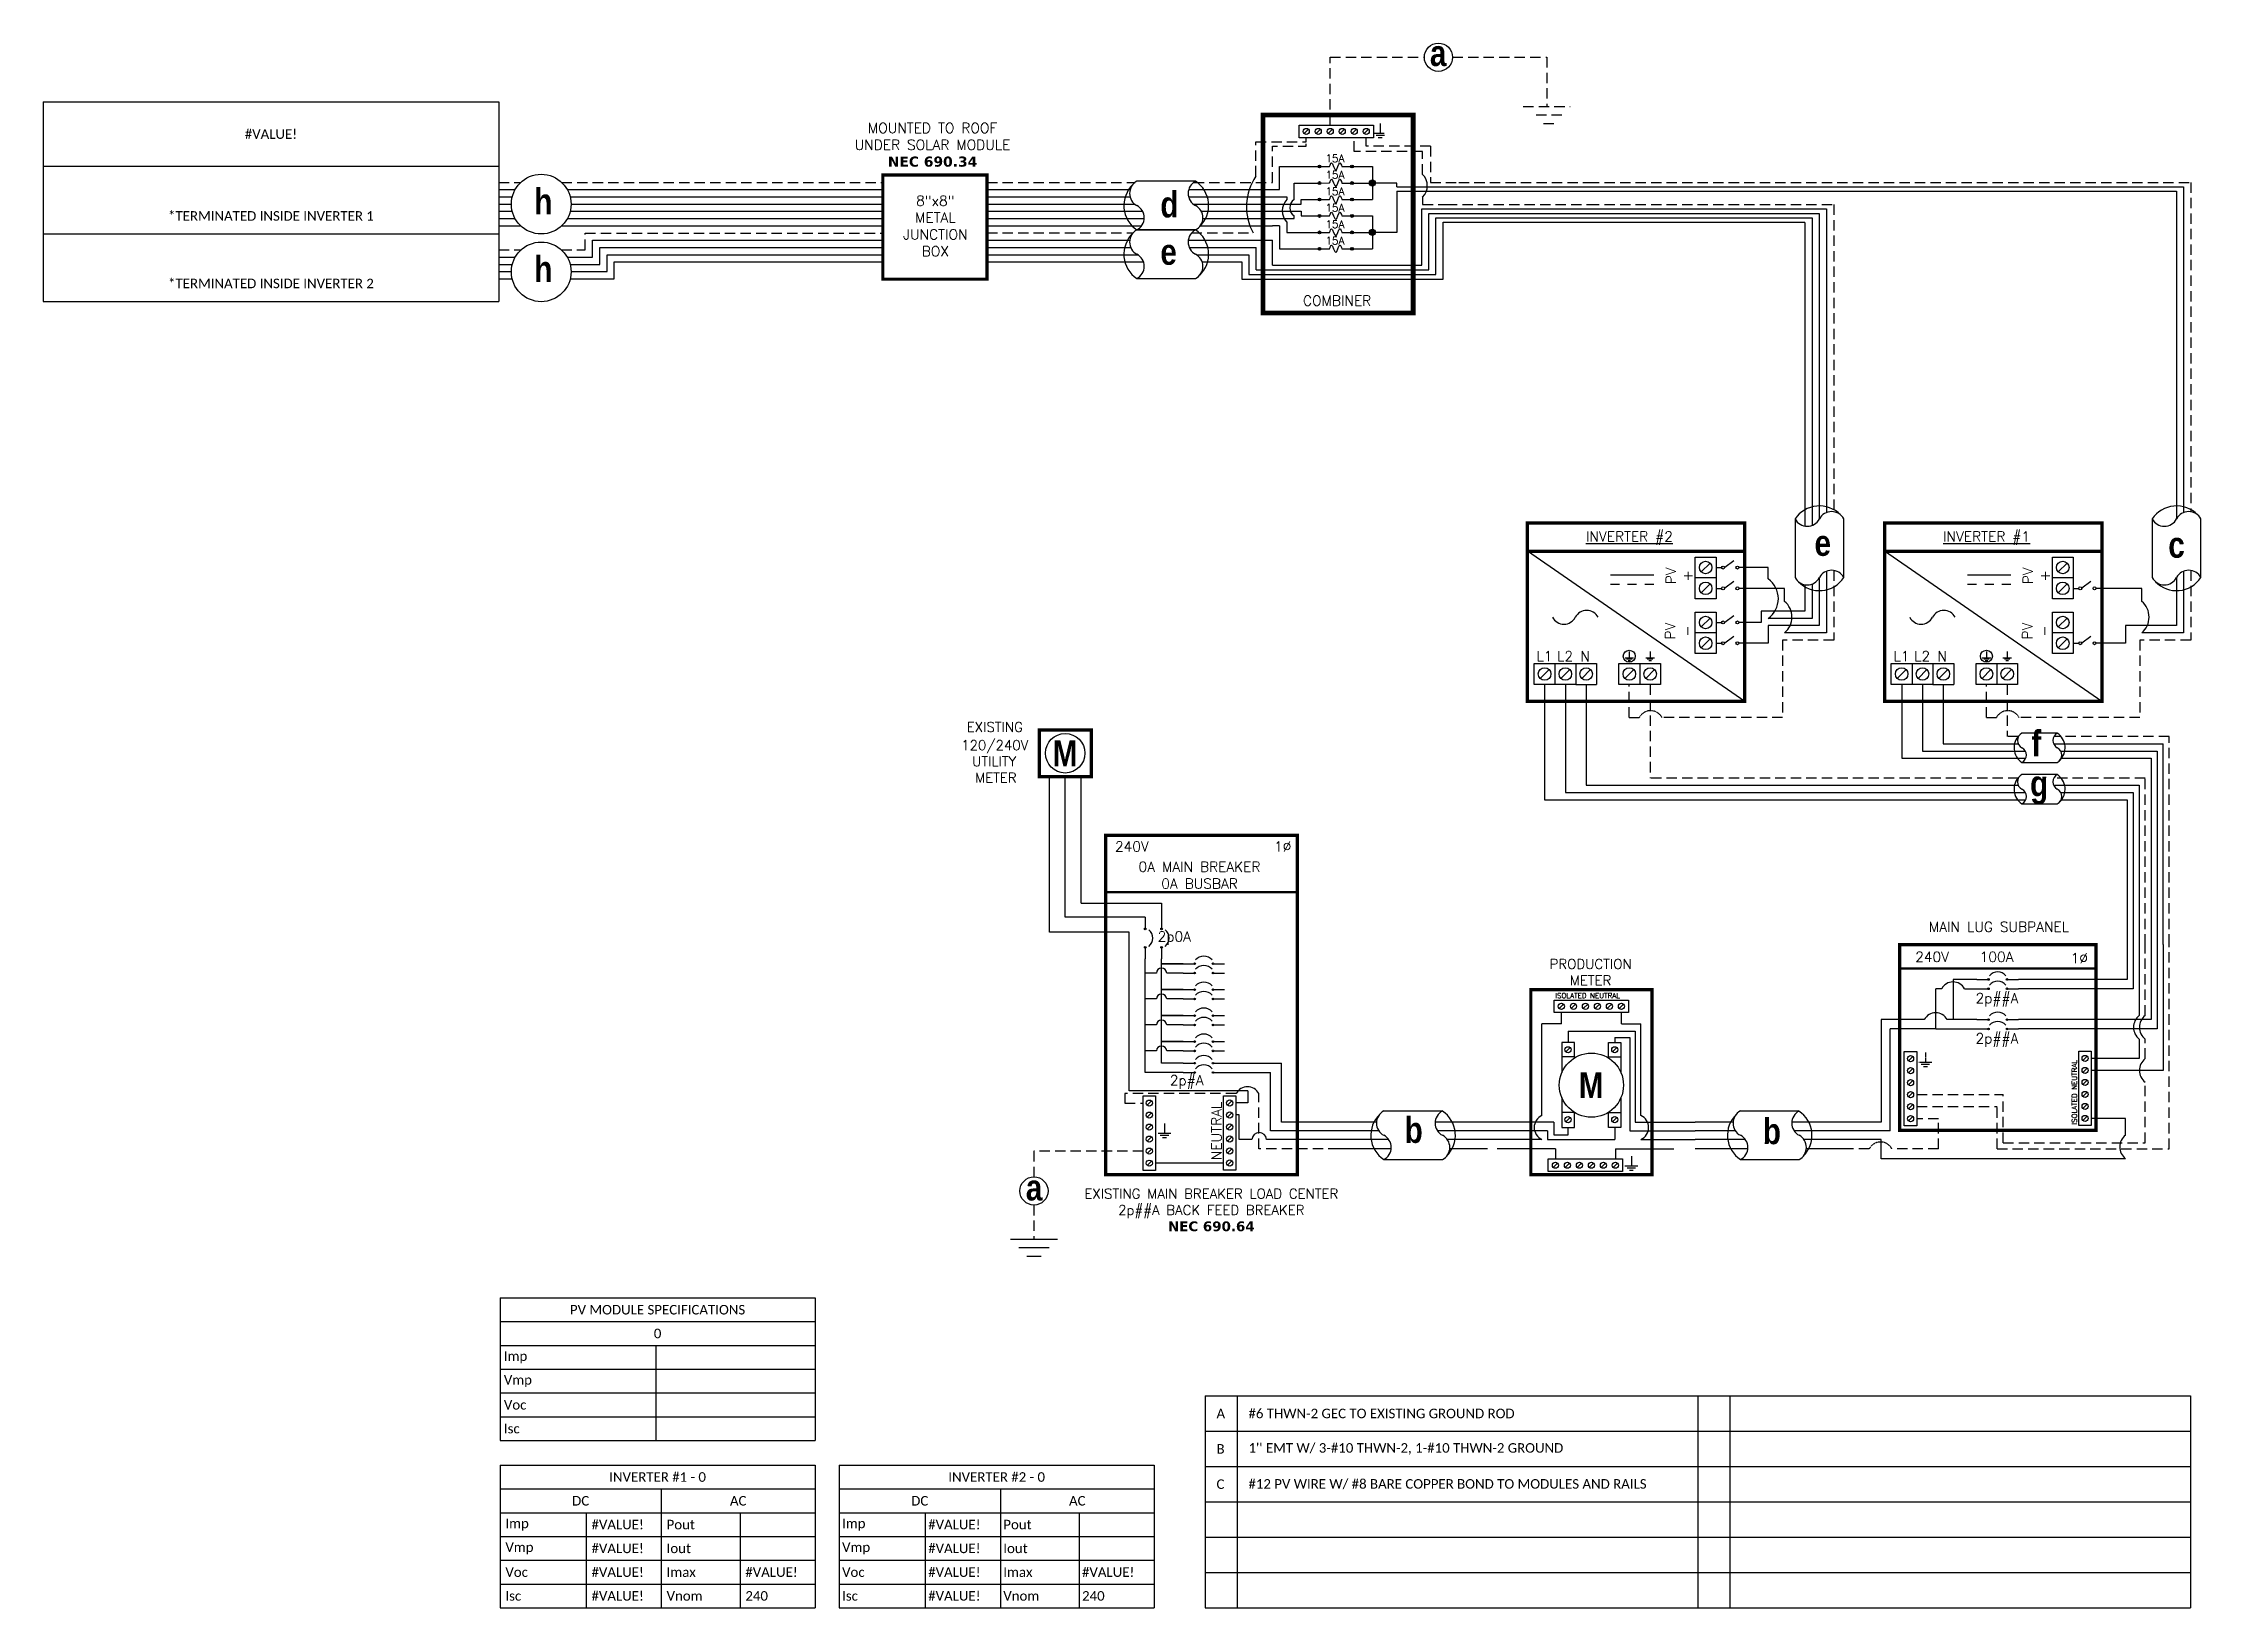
# Model space of a CAD drawing. Header units: feet. Extents: x 10801 to 11583, y 14552 to 15119.
import ezdxf

# ---------------------------------------------------------------- set-up
doc = ezdxf.new("R2010")
doc.units = ezdxf.units.FT
doc.header["$MEASUREMENT"] = 0
doc.linetypes.add('HIDDEN', pattern=[0.375, 0.25, -0.125])
for name, color, linetype in [('ONE LINE BLOCKS', 7, 'Continuous'), ('TABLES', 7, 'Continuous'), ('TEXT', 7, 'Continuous'), ('Z - TITLEBLOCK TXT', 7, 'Continuous')]:
    doc.layers.add(name, color=color, linetype=linetype)
doc.styles.add('ONE LINE TXT', font='techb___.ttf')
doc.styles.get("Standard").update_dxf_attribs({"font": 'simplex.shx'})

msp = doc.modelspace()

# ---------------------------------------------------------------- texts
at = {"layer": 'TABLES', "color": 1, "linetype": 'Continuous'}
for s, height, p in [('15A', 2.778, (11265.51, 15075.55)), ('15A', 2.778, (11265.51, 15069.58)), ('15A', 2.778, (11265.51, 15063.62)), ('15A', 2.778, (11265.51, 15057.66)), ('15A', 2.778, (11265.51, 15051.7)), ('15A', 2.778, (11265.51, 15045.74)), ('%%UINVERTER #2', 3.6576, (11359.94, 14938.09)), ('%%UINVERTER #1', 3.6576, (11489.37, 14938.09))]:
    msp.add_text(s, height=height, dxfattribs=at).set_placement(p)
at = {"layer": 'TEXT', "color": 1, "attachment_point": 5}
for s, width, gutter_width, insert, char_height in [(' \\PMOUNTED TO ROOF \\PUNDER SOLAR MODULE\\P{\\fVerdana|b1|i0|c0|p34;NEC 690.34}', 70.2138, 7.17, (11123.11, 15084.87), 3.6576), ('8"x8" METAL JUNCTION BOX ', 0.4767, 7.17, (11124.13, 15052.43), 3.6576), ('COMBINER', 1.1897, 7.17, (11269.75, 15025.37), 3.658), ('L1', 0.1481, 0.75, (11344.89, 14896.52), 3.658), ('L2', 0.1481, 0.75, (11352.35, 14896.55), 3.658), ('N', 0.1481, 0.75, (11359.6, 14896.49), 3.66), ('L1', 0.1481, 0.75, (11474.32, 14896.52), 3.658), ('L2', 0.1481, 0.75, (11481.78, 14896.55), 3.658), ('N', 0.1481, 0.75, (11489.03, 14896.49), 3.66)]:
    msp.add_mtext_dynamic_manual_height_columns(s, width=width, gutter_width=gutter_width, heights=[0], dxfattribs=dict(at, insert=insert, char_height=char_height))
at = {"layer": 'TEXT', "color": 1, "char_height": 3.658, "attachment_point": 5, "rotation": 90}
for s, width, insert in [('PV +', 2.8378, (11393.73, 14925.65)), ('PV +', 2.8378, (11523.16, 14925.65)), ('PV -', 2.8013, (11393.51, 14905.67)), ('PV -', 2.8013, (11522.94, 14905.67))]:
    msp.add_mtext_dynamic_manual_height_columns(s, width=width, gutter_width=0.75, heights=[0], dxfattribs=dict(at, insert=insert))
at = {"layer": 'Z - TITLEBLOCK TXT', "color": 1, "linetype": 'Continuous', "char_height": 9.3833, "attachment_point": 1, "style": 'ONE LINE TXT'}
for s, insert in [('{\\W1;\\C256;a}', (11303.38, 15119.76)), ('{\\W1;\\C256;h}', (10978.78, 15066.01)), ('{\\W1;\\C256;d}', (11205.68, 15064.94)), ('{\\W1;\\C256;h}', (10978.78, 15041.55)), ('{\\W1;\\C256;e}', (11205.68, 15047.76)), ('{\\W1;\\C256;e}', (11442.76, 14942.29)), ('{\\W1;\\C256;c}', (11570.99, 14941.6)), ('{\\W1;\\C256;f}', (11521.36, 14869.7)), ('{\\W1;\\C256;g}', (11520.9, 14855.12)), ('{\\W1;\\C256;b}', (11294.22, 14729.58)), ('{\\W1;\\C256;b}', (11424.03, 14729.12))]:
    msp.add_mtext_dynamic_manual_height_columns(s, width=0.1385, gutter_width=2.13, heights=[0], dxfattribs=dict(at, insert=insert))

# ---------------------------------------------------------------- blocks, each defined once
blk = doc.blocks.new('*T7')
at = {"layer": 'Z - TITLEBLOCK TXT', "color": 0, "lineweight": -2, "transparency": 16777216}
for p, q in [((0, 0), (165.11, 0)), ((0, 0), (0, -72.27)), ((165.11, 0), (165.11, -72.27)), ((0, -23.32), (165.11, -23.32)), ((0, -47.8), (165.11, -47.8)), ((0, -72.27), (165.11, -72.27))]:
    blk.add_line(p, q, dxfattribs=at)
at = {"layer": 'Z - TITLEBLOCK TXT', "color": 0, "linetype": 'Continuous', "transparency": 16777216, "char_height": 3.4544, "width": 156.9097, "attachment_point": 5}
for s, insert in [('{\\fCalibri|b0|i0|c0;#VALUE!', (82.56, -11.66)), ('{\\fCalibri|b0|i0|c0;^J^J*TERMINATED INSIDE INVERTER 1', (82.56, -35.56)), ('{\\fCalibri|b0|i0|c0;^J^J*TERMINATED INSIDE INVERTER 2', (82.56, -60.03))]:
    blk.add_mtext(s, dxfattribs=dict(at, insert=insert))
blk = doc.blocks.new('*U13')
at = {"layer": 'ONE LINE BLOCKS', "linetype": 'Continuous'}
h = blk.add_hatch(color=1, dxfattribs=at)
h.dxf.hatch_style = 1
edge = h.paths.add_edge_path()
edge.add_arc((52.27, 61.39), 0.291, 0, 360)
h = blk.add_hatch(color=1, dxfattribs=at)
h.dxf.hatch_style = 1
edge = h.paths.add_edge_path()
edge.add_arc((52.27, 58.01), 0.291, 0, 360)
h = blk.add_hatch(color=1, dxfattribs=at)
h.dxf.hatch_style = 1
edge = h.paths.add_edge_path()
edge.add_arc((58.94, 61.39), 0.291, 0, 360)
h = blk.add_hatch(color=1, dxfattribs=at)
h.dxf.hatch_style = 1
edge = h.paths.add_edge_path()
edge.add_arc((58.94, 58.01), 0.291, 0, 360)
h = blk.add_hatch(color=1, dxfattribs=at)
h.dxf.hatch_style = 1
edge = h.paths.add_edge_path()
edge.add_arc((52.27, 46.83), 0.291, 0, 360)
h = blk.add_hatch(color=1, dxfattribs=at)
h.dxf.hatch_style = 1
edge = h.paths.add_edge_path()
edge.add_arc((58.94, 46.83), 0.291, 0, 360)
h = blk.add_hatch(color=1, dxfattribs=at)
h.dxf.hatch_style = 1
edge = h.paths.add_edge_path()
edge.add_arc((52.27, 43.45), 0.291, 0, 360)
h = blk.add_hatch(color=1, dxfattribs=at)
h.dxf.hatch_style = 1
edge = h.paths.add_edge_path()
edge.add_arc((58.94, 43.45), 0.291, 0, 360)
at = {"color": 7, "linetype": 'Continuous'}
for p, q in [((102.48, 74.03), (102.48, 61.39)), ((111.18, 74.03), (111.18, 46.83)), ((48.07, 61.39), (39.41, 61.39)), ((39.41, 61.39), (39.41, 46.83)), ((102.48, 61.39), (63.14, 61.39)), ((29, 46.83), (13.32, 46.83)), ((13.32, 46.83), (13.32, 9.66)), ((48.07, 46.83), (37.24, 46.83)), ((111.18, 46.83), (63.14, 46.83)), ((13.32, 9.66), (0, 9.66))]:
    blk.add_line(p, q, dxfattribs=at)
at = {"color": 10, "linetype": 'Continuous'}
for p, q in [((104.66, 74.03), (104.66, 58.01)), ((113.36, 74.03), (113.36, 43.45)), ((33.12, 43.45), (33.12, 58.01)), ((35.29, 58.01), (33.12, 58.01)), ((43.53, 58.01), (48.07, 58.01)), ((104.66, 58.01), (63.14, 58.01)), ((33.12, 43.45), (16.61, 43.45)), ((16.61, 6.49), (16.61, 43.45)), ((33.12, 43.45), (48.07, 43.45)), ((113.36, 43.45), (63.14, 43.45)), ((16.61, 6.49), (0, 6.49))]:
    blk.add_line(p, q, dxfattribs=at)
at = {"color": 253, "linetype": 'Continuous'}
for p, q in [((106.83, 74.03), (106.83, 48.32)), ((115.53, 74.03), (115.53, 28.42)), ((106.83, 39.76), (106.83, 32.77)), ((106.83, 32.77), (89.53, 32.77)), ((115.53, 28.42), (89.53, 28.42)), ((101.87, 11.02), (89.53, 11.02)), ((101.87, 5), (101.87, 11.02)), ((13.32, 3.45), (0, 3.45)), ((13.32, -3.56), (13.32, 3.45)), ((101.87, -3.56), (13.32, -3.56))]:
    blk.add_line(p, q, dxfattribs=at)
at = {"color": 10, "linetype": 'Continuous'}
blk.add_arc((39.41, 55.85), 4.65, 27.66392, 152.33608, dxfattribs=at)
at = {"color": 7, "linetype": 'Continuous'}
blk.add_arc((33.12, 44.67), 4.65, 27.66392, 152.33608, dxfattribs=at)
at = {"color": 253, "linetype": 'Continuous'}
for centre in [(110.41, 44.04), (105.44, 0.72)]:
    blk.add_arc(centre, 5.58, 129.92155, 230.07845, dxfattribs=at)
at = {"layer": 'ONE LINE BLOCKS', "lineweight": 50}
blk.add_line((20.02, 65.33), (91.19, 65.33), dxfattribs=at)
at = {"layer": 'ONE LINE BLOCKS', "lineweight": 50, "const_width": 1.19}
blk.add_lwpolyline([(20.02, 6.67), (20.02, 74.03), (91.19, 74.03), (91.19, 6.67)], close=True, dxfattribs=at)
at = {"layer": 'TEXT', "color": 92, "linetype": 'HIDDEN', "ltscale": 15}
for p, q in [((109.01, 48.32), (109.01, 74.03)), ((117.71, 0), (117.71, 74.03)), ((109.01, 32.7), (109.01, 39.76)), ((109.01, 2.18), (109.01, 24.14)), ((26.29, 19.65), (57.58, 19.65)), ((57.58, 2.18), (57.58, 19.65)), ((26.29, 15.3), (55.38, 15.3)), ((34.13, 10.94), (26.29, 10.94)), ((34.13, 0), (34.13, 10.94)), ((55.38, 0), (55.38, 15.3)), ((9.01, 0), (0, 0)), ((34.13, 0), (17.25, 0)), ((55.38, 0), (117.71, 0)), ((57.58, 2.18), (109.01, 2.18))]:
    blk.add_line(p, q, dxfattribs=at)
at = {"layer": 'TEXT', "color": 92, "linetype": 'HIDDEN', "flags": 128}
for points in [[(27.06, 31.42), (31.74, 31.42)], [(29.4, 34.92), (29.4, 31.42)], [(30.93, 30.55), (27.87, 30.55)], [(30.12, 29.68), (28.68, 29.68)]]:
    blk.add_lwpolyline(points, dxfattribs=at)
at = {"layer": 'TEXT', "color": 92, "linetype": 'Continuous', "ltscale": 4}
for centre in [(112.48, 44.04), (112.48, 28.42)]:
    blk.add_arc(centre, 5.51, 129.05896, 230.94104, dxfattribs=at)
at = {"layer": 'TEXT', "color": 92, "linetype": 'HIDDEN', "ltscale": 0.3}
blk.add_arc((13.13, -2.16), 4.65, 27.66392, 152.33608, dxfattribs=at)
at = {"layer": 'Z - TITLEBLOCK TXT', "color": 1, "linetype": 'Continuous'}
for p, q in [((21.75, 8.35), (21.75, 35.29)), ((21.75, 35.29), (26.29, 35.29)), ((26.29, 35.29), (26.29, 8.35)), ((84.99, 8.42), (84.99, 35.37)), ((84.99, 35.37), (89.53, 35.37)), ((89.53, 35.37), (89.53, 8.42)), ((26.29, 8.35), (21.75, 8.35)), ((89.53, 8.42), (84.99, 8.42))]:
    blk.add_line(p, q, dxfattribs=at)
at = {"layer": 'Z - TITLEBLOCK TXT', "color": 4, "linetype": 'Continuous'}
for p, q in [((24.81, 33.48), (23.24, 31.91)), ((88.04, 33.56), (86.47, 31.98)), ((24.81, 29.13), (23.24, 27.56)), ((24.81, 24.78), (23.24, 23.21)), ((88.04, 29.2), (86.47, 27.63)), ((88.04, 24.85), (86.47, 23.28)), ((24.81, 20.43), (23.24, 18.86)), ((24.81, 16.08), (23.24, 14.51)), ((88.04, 20.5), (86.47, 18.93)), ((88.04, 16.15), (86.47, 14.58)), ((24.81, 11.73), (23.24, 10.16)), ((88.04, 11.8), (86.47, 10.23))]:
    blk.add_line(p, q, dxfattribs=at)
at = {"layer": 'Z - TITLEBLOCK TXT', "color": 1, "linetype": 'Continuous', "flags": 128}
for points in [[(48.07, 61.39), (52.27, 61.39)], [(48.07, 61.39), (52.27, 61.39)], [(48.07, 58.01), (52.27, 58.01)], [(48.07, 58.01), (52.27, 58.01)], [(58.94, 61.39), (63.14, 61.39)], [(58.94, 58.01), (63.14, 58.01)], [(48.07, 46.83), (52.27, 46.83)], [(48.07, 46.83), (52.27, 46.83)], [(48.07, 43.45), (52.27, 43.45)], [(48.07, 43.45), (52.27, 43.45)], [(58.94, 46.83), (63.14, 46.83)], [(58.94, 43.45), (63.14, 43.45)]]:
    blk.add_lwpolyline(points, dxfattribs=at)
at = {"layer": 'Z - TITLEBLOCK TXT', "color": 1, "linetype": 'Continuous'}
for centre in [(52.27, 61.39), (52.27, 58.01), (58.94, 61.39), (58.94, 58.01), (52.27, 46.83), (58.94, 46.83), (52.27, 43.45), (58.94, 43.45)]:
    blk.add_circle(centre, 0.291, dxfattribs=at)
at = {"layer": 'Z - TITLEBLOCK TXT', "color": 4, "linetype": 'Continuous'}
for centre in [(24.02, 32.7), (87.26, 32.77), (24.02, 28.35), (24.02, 24), (87.26, 28.42), (87.26, 24.07), (24.02, 19.65), (24.02, 15.3), (87.26, 19.72), (87.26, 15.37), (24.02, 10.94), (87.26, 11.02)]:
    blk.add_circle(centre, 1.11, dxfattribs=at)
at = {"layer": 'Z - TITLEBLOCK TXT', "color": 1, "linetype": 'Continuous'}
for centre in [(55.6, 60.19), (55.6, 56.81), (55.6, 45.63), (55.6, 42.25)]:
    blk.add_arc(centre, 3.93, 40.3392, 139.6608, dxfattribs=at)
at = {"layer": 'TABLES', "color": 1, "linetype": 'Continuous'}
for p in [(47.57, 52.77), (47.57, 38.21)]:
    blk.add_text('2p##A', height=3.658, dxfattribs=at).set_placement(p)
at = {"layer": 'TABLES', "color": 4, "linetype": 'Continuous'}
blk.add_text('ISOLATED NEUTRAL', height=1.8743, rotation=90, dxfattribs=at).set_placement((84.33, 8.78))
at = {"layer": 'TEXT', "color": 1, "attachment_point": 5}
for s, width, gutter_width, insert, char_height in [('MAIN LUG SUBPANEL ', 62.3984, 7.17, (56.06, 80.46), 3.6576), ('240V', 0.1481, 0.75, (31.81, 69.58), 3.658), ('100A', 0.1481, 0.75, (55.19, 69.58), 3.658), ('1∅', 0.1481, 0.75, (85.17, 69.07), 3.658)]:
    blk.add_mtext_dynamic_manual_height_columns(s, width=width, gutter_width=gutter_width, heights=[0], dxfattribs=dict(at, insert=insert, char_height=char_height))
blk = doc.blocks.new('M_METER PAN')
at = {"color": 253, "linetype": 'Continuous'}
for p, q in [((4.73, 8.02), (4.73, 8.75)), ((8.59, 8.02), (8.59, 8.75)), ((4.73, 8.02), (3.48, 8.02)), ((3.48, 2.14), (3.48, 8.02)), ((8.59, 8.02), (9.84, 8.02)), ((9.84, 2.14), (9.84, 8.02)), ((3.48, 0.61), (0, 0.61)), ((9.84, 0.61), (13.32, 0.61))]:
    blk.add_line(p, q, dxfattribs=at)
at = {"color": 7, "linetype": 'Continuous'}
for p, q in [((5.16, 7.56), (5.16, 6.82)), ((5.16, 7.56), (9.47, 7.56)), ((9.47, 7.56), (9.47, 1.71)), ((4.25, 1.71), (0, 1.71)), ((4.25, 1.71), (4.25, 0.9)), ((9.47, 1.71), (13.32, 1.71)), ((4.25, 0.9), (5.16, 0.9)), ((5.16, 0.9), (5.16, 1.37))]:
    blk.add_line(p, q, dxfattribs=at)
at = {"color": 10, "linetype": 'Continuous'}
for p, q in [((8.16, 7.14), (8.16, 6.82)), ((8.16, 7.14), (9.12, 7.14)), ((9.12, 7.14), (9.12, 1.15)), ((3.83, 1.15), (0, 1.15)), ((3.83, 1.15), (3.83, 0.61)), ((3.83, 0.61), (8.16, 0.61)), ((8.16, 1.37), (8.16, 0.61)), ((9.12, 1.15), (13.32, 1.15))]:
    blk.add_line(p, q, dxfattribs=at)
at = {"color": 1, "linetype": 'Continuous'}
for p, q in [((5.57, 5.9), (4.76, 5.9)), ((7.76, 5.9), (8.56, 5.9)), ((5.57, 2.33), (4.76, 2.33)), ((7.76, 2.33), (8.56, 2.33))]:
    blk.add_line(p, q, dxfattribs=at)
at = {"color": 253, "linetype": 'Continuous'}
for centre, start, end in [((3.82, 1.37), 113.9997, 246.0003), ((9.5, 1.37), 293.9997, 66.0003)]:
    blk.add_arc(centre, 0.835, start, end, dxfattribs=at)
at = {"layer": 'ONE LINE BLOCKS', "lineweight": 50, "const_width": 0.21}
blk.add_lwpolyline([(2.77, -1.65), (2.77, 10.22), (10.55, 10.22), (10.55, -1.65)], close=True, dxfattribs=at)
at = {"layer": 'TEXT', "color": 92, "linetype": 'HIDDEN', "ltscale": 15}
for p, q in [((4.35, 0), (0, 0)), ((4.35, 0), (4.35, -0.65)), ((8.2, 0), (8.2, -0.65)), ((8.2, 0), (13.32, 0))]:
    blk.add_line(p, q, dxfattribs=at)
at = {"layer": 'TEXT', "color": 92, "linetype": 'Continuous', "flags": 128}
for points in [[(8.81, -1.08), (9.64, -1.08)], [(9.5, -1.23), (8.96, -1.23)], [(9.35, -1.38), (9.1, -1.38)], [(9.23, -0.46), (9.23, -1.08)]]:
    blk.add_lwpolyline(points, dxfattribs=at)
at = {"layer": 'TEXT', "linetype": 'Continuous'}
blk.add_circle((6.66, 4.09), 2.06, dxfattribs=at)
at = {"layer": 'Z - TITLEBLOCK TXT', "color": 1, "linetype": 'Continuous'}
for p, q in [((4.27, 8.75), (4.27, 9.55)), ((4.27, 9.55), (9.05, 9.55)), ((9.05, 8.75), (4.27, 8.75)), ((9.05, 9.55), (9.05, 8.75)), ((4.76, 6.82), (4.76, 4.89)), ((5.57, 6.82), (4.76, 6.82)), ((5.57, 5.84), (5.57, 6.82)), ((7.76, 5.84), (7.76, 6.82)), ((7.76, 6.82), (8.56, 6.82)), ((8.56, 6.82), (8.56, 4.89)), ((4.76, 3.3), (4.76, 1.37)), ((8.56, 3.3), (8.56, 1.37)), ((5.57, 1.37), (5.57, 2.35)), ((7.76, 1.37), (7.76, 2.35)), ((4.76, 1.37), (5.57, 1.37)), ((8.56, 1.37), (7.76, 1.37)), ((3.89, -1.45), (3.89, -0.65)), ((3.89, -0.65), (8.66, -0.65)), ((8.66, -0.65), (8.66, -1.45)), ((8.66, -1.45), (3.89, -1.45))]:
    blk.add_line(p, q, dxfattribs=at)
at = {"layer": 'Z - TITLEBLOCK TXT', "color": 4, "linetype": 'Continuous'}
for p, q in [((4.87, 9.29), (4.6, 9.01)), ((5.64, 9.29), (5.37, 9.01)), ((6.42, 9.29), (6.14, 9.01)), ((7.19, 9.29), (6.91, 9.01)), ((7.96, 9.29), (7.68, 9.01)), ((8.73, 9.29), (8.45, 9.01)), ((5.3, 6.5), (5.02, 6.22)), ((8.3, 6.5), (8.02, 6.22)), ((5.3, 2.01), (5.02, 1.73)), ((8.3, 2.01), (8.02, 1.73)), ((4.49, -0.91), (4.21, -1.19)), ((5.26, -0.91), (4.98, -1.19)), ((6.03, -0.91), (5.75, -1.19)), ((6.8, -0.91), (6.52, -1.19)), ((7.57, -0.91), (7.29, -1.19)), ((8.34, -0.91), (8.06, -1.19))]:
    blk.add_line(p, q, dxfattribs=at)
for centre in [(4.73, 9.15), (5.51, 9.15), (6.28, 9.15), (7.05, 9.15), (7.82, 9.15), (8.59, 9.15), (5.16, 6.36), (8.16, 6.36), (5.16, 1.87), (8.16, 1.87), (4.35, -1.05), (5.12, -1.05), (5.89, -1.05), (6.66, -1.05), (7.43, -1.05), (8.2, -1.05)]:
    blk.add_circle(centre, 0.197, dxfattribs=at)
at = {"layer": 'TABLES', "color": 4, "linetype": 'Continuous'}
blk.add_text('ISOLATED NEUTRAL', height=0.3321, dxfattribs=at).set_placement((4.34, 9.67))
at = {"layer": 'TEXT', "color": 1, "insert": (6.61, 11.34), "char_height": 0.6278, "attachment_point": 5}
blk.add_mtext_dynamic_manual_height_columns('PRODUCTION METER', width=1.3203, gutter_width=7.17, heights=[0], dxfattribs=at)
at = {"layer": 'Z - TITLEBLOCK TXT', "color": 253, "linetype": 'Continuous', "style": 'ONE LINE TXT'}
blk.add_text('M', height=1.66, dxfattribs=at).set_placement((5.85, 3.26))
blk = doc.blocks.new('*U12')
at = {"color": 0}
blk.add_blockref('M_METER PAN', (0, 0), dxfattribs=at)
blk = doc.blocks.new('*U6')
at = {"color": 7, "linetype": 'Continuous'}
for p, q in [((2.44, 1.71), (0, 1.71)), ((6.67, 2.43), (2.91, 2.43)), ((9.57, 1.71), (6.2, 1.71)), ((2.91, -0.69), (6.67, -0.69))]:
    blk.add_line(p, q, dxfattribs=at)
at = {"color": 10, "linetype": 'Continuous'}
for p, q in [((2.59, 1.15), (0, 1.15)), ((9.57, 1.15), (6.35, 1.15))]:
    blk.add_line(p, q, dxfattribs=at)
at = {"color": 253, "linetype": 'Continuous'}
for p, q in [((3.21, 0.61), (0, 0.61)), ((9.57, 0.61), (6.97, 0.61))]:
    blk.add_line(p, q, dxfattribs=at)
at = {"color": 7, "linetype": 'Continuous'}
for centre, start, end in [((3.94, 0.87), 133.9732, 236.4265), ((5.63, 0.87), 313.9732, 56.4265)]:
    blk.add_arc(centre, 1.87, start, end, dxfattribs=at)
at = {"layer": 'TEXT', "color": 92, "linetype": 'HIDDEN', "ltscale": 15}
for p, q in [((3.37, 0), (0, 0)), ((9.57, 0), (7.14, 0))]:
    blk.add_line(p, q, dxfattribs=at)
at = {"layer": 'Z - TITLEBLOCK TXT', "linetype": 'Continuous'}
for centre, start, end in [((3.31, 1.65), 117.6639, 242.3361), ((7.08, 1.65), 117.6639, 242.3361), ((2.5, 0.09), 297.6639, 62.3361), ((6.26, 0.09), 297.6639, 62.3361)]:
    blk.add_arc(centre, 0.882, start, end, dxfattribs=at)
blk = doc.blocks.new('*T8')
at = {"layer": 'Z - TITLEBLOCK TXT', "color": 0, "lineweight": -2, "transparency": 16777216}
for p, q in [((0, 0), (114.19, 0)), ((0, 0), (0, -51.7)), ((114.19, 0), (114.19, -51.7)), ((0, -8.62), (114.19, -8.62)), ((58.43, -8.62), (58.43, -51.7)), ((0, -17.23), (114.19, -17.23)), ((31.22, -17.23), (31.22, -51.7)), ((86.98, -17.23), (86.98, -51.7)), ((0, -25.85), (114.19, -25.85)), ((0, -34.47), (114.19, -34.47)), ((0, -43.08), (114.19, -43.08)), ((0, -51.7), (114.19, -51.7))]:
    blk.add_line(p, q, dxfattribs=at)
at = {"layer": 'Z - TITLEBLOCK TXT', "color": 0, "linetype": 'Continuous', "transparency": 16777216, "char_height": 3.4544}
for s, insert, width, attachment_point in [('{\\fCalibri|b0|i0|c0;INVERTER #1 - 0', (57.09, -4.31), 110.3293, 5), ('{\\fCalibri|b0|i0|c0;DC', (29.22, -12.93), 54.5755, 5), ('{\\fCalibri|b0|i0|c0;AC', (86.31, -12.93), 51.8976, 5), ('{\\fCalibri|b0|i0|c0;Imp', (1.93, -21.54), 27.3681, 4), ('{\\fCalibri|b0|i0|c0;#VALUE!', (33.15, -21.54), 23.3513, 4), ('{\\fCalibri|b0|i0|c0;Pout', (60.36, -21.54), 24.6902, 4), ('{\\fCalibri|b0|i0|c0;', (88.91, -21.54), 23.3513, 4), ('{\\fCalibri|b0|i0|c0;Vmp', (1.93, -30.16), 27.3681, 4), ('{\\fCalibri|b0|i0|c0;#VALUE!', (33.15, -30.16), 23.3513, 4), ('{\\fCalibri|b0|i0|c0;Iout', (60.36, -30.16), 24.6902, 4), ('{\\fCalibri|b0|i0|c0;', (88.91, -30.16), 23.3513, 4), ('{\\fCalibri|b0|i0|c0;Voc', (1.93, -38.78), 27.3681, 4), ('{\\fCalibri|b0|i0|c0;#VALUE!', (33.15, -38.78), 23.3513, 4), ('{\\fCalibri|b0|i0|c0;Imax', (60.36, -38.78), 24.6902, 4), ('{\\fCalibri|b0|i0|c0;#VALUE!', (88.91, -38.78), 23.3513, 4), ('{\\fCalibri|b0|i0|c0;Isc', (1.93, -47.39), 27.3681, 4), ('{\\fCalibri|b0|i0|c0;#VALUE!', (33.15, -47.39), 23.3513, 4), ('{\\fCalibri|b0|i0|c0;Vnom', (60.36, -47.39), 24.6902, 4), ('{\\fCalibri|b0|i0|c0;240', (88.91, -47.39), 23.3513, 4)]:
    blk.add_mtext(s, dxfattribs=dict(at, insert=insert, width=width, attachment_point=attachment_point))
blk = doc.blocks.new('*T9')
at = {"layer": 'Z - TITLEBLOCK TXT', "color": 0, "lineweight": -2, "transparency": 16777216}
for p, q in [((0, 0), (114.19, 0)), ((0, 0), (0, -51.7)), ((114.19, 0), (114.19, -51.7)), ((0, -8.62), (114.19, -8.62)), ((58.43, -8.62), (58.43, -51.7)), ((0, -17.23), (114.19, -17.23)), ((31.22, -17.23), (31.22, -51.7)), ((86.98, -17.23), (86.98, -51.7)), ((0, -25.85), (114.19, -25.85)), ((0, -34.47), (114.19, -34.47)), ((0, -43.08), (114.19, -43.08)), ((0, -51.7), (114.19, -51.7))]:
    blk.add_line(p, q, dxfattribs=at)
at = {"layer": 'Z - TITLEBLOCK TXT', "color": 0, "linetype": 'Continuous', "transparency": 16777216, "char_height": 3.4544}
for s, insert, width, attachment_point in [('{\\fCalibri|b0|i0|c0;INVERTER #2 - 0', (57.09, -4.31), 112.0547, 5), ('{\\fCalibri|b0|i0|c0;DC', (29.22, -12.93), 56.3009, 5), ('{\\fCalibri|b0|i0|c0;AC', (86.31, -12.93), 53.623, 5), ('{\\fCalibri|b0|i0|c0;Imp', (1.07, -21.54), 29.0935, 4), ('{\\fCalibri|b0|i0|c0;#VALUE!', (32.29, -21.54), 25.0767, 4), ('{\\fCalibri|b0|i0|c0;Pout', (59.5, -21.54), 26.4156, 4), ('{\\fCalibri|b0|i0|c0;', (88.04, -21.54), 25.0767, 4), ('{\\fCalibri|b0|i0|c0;Vmp', (1.07, -30.16), 29.0935, 4), ('{\\fCalibri|b0|i0|c0;#VALUE!', (32.29, -30.16), 25.0767, 4), ('{\\fCalibri|b0|i0|c0;Iout', (59.5, -30.16), 26.4156, 4), ('{\\fCalibri|b0|i0|c0;', (88.04, -30.16), 25.0767, 4), ('{\\fCalibri|b0|i0|c0;Voc', (1.07, -38.78), 29.0935, 4), ('{\\fCalibri|b0|i0|c0;#VALUE!', (32.29, -38.78), 25.0767, 4), ('{\\fCalibri|b0|i0|c0;Imax', (59.5, -38.78), 26.4156, 4), ('{\\fCalibri|b0|i0|c0;#VALUE!', (88.04, -38.78), 25.0767, 4), ('{\\fCalibri|b0|i0|c0;Isc', (1.07, -47.39), 29.0935, 4), ('{\\fCalibri|b0|i0|c0;#VALUE!', (32.29, -47.39), 25.0767, 4), ('{\\fCalibri|b0|i0|c0;Vnom', (59.5, -47.39), 26.4156, 4), ('{\\fCalibri|b0|i0|c0;240', (88.04, -47.39), 25.0767, 4)]:
    blk.add_mtext(s, dxfattribs=dict(at, insert=insert, width=width, attachment_point=attachment_point))
blk = doc.blocks.new('*T10')
at = {"layer": 'Z - TITLEBLOCK TXT', "color": 0, "lineweight": -2, "transparency": 16777216}
for p, q in [((0, 0), (114.19, 0)), ((0, 0), (0, -51.69)), ((114.19, 0), (114.19, -51.69)), ((0, -8.62), (114.19, -8.62)), ((0, -17.23), (114.19, -17.23)), ((56.41, -17.23), (56.41, -51.69)), ((0, -25.85), (114.19, -25.85)), ((0, -34.46), (114.19, -34.46)), ((0, -43.08), (114.19, -43.08)), ((0, -51.69), (114.19, -51.69))]:
    blk.add_line(p, q, dxfattribs=at)
at = {"layer": 'Z - TITLEBLOCK TXT', "color": 0, "linetype": 'Continuous', "transparency": 16777216, "char_height": 3.4544}
for s, insert, width, attachment_point in [('{\\fCalibri|b0|i0|c0;PV MODULE SPECIFICATIONS', (57.09, -4.31), 111.433, 5), ('{\\fCalibri|b0|i0|c0;0', (57.09, -12.92), 111.433, 5), ('{\\fCalibri|b0|i0|c0;Imp', (1.38, -21.54), 53.6551, 4), ('{\\fCalibri|b0|i0|c0;', (57.78, -21.54), 55.0254, 4), ('{\\fCalibri|b0|i0|c0;Vmp', (1.38, -30.15), 53.6551, 4), ('{\\fCalibri|b0|i0|c0;', (57.78, -30.15), 55.0254, 4), ('{\\fCalibri|b0|i0|c0;Voc', (1.38, -38.77), 53.6551, 4), ('{\\fCalibri|b0|i0|c0;', (57.78, -38.77), 55.0254, 4), ('{\\fCalibri|b0|i0|c0;Isc', (1.38, -47.39), 53.6551, 4), ('{\\fCalibri|b0|i0|c0;', (57.78, -47.39), 55.0254, 4)]:
    blk.add_mtext(s, dxfattribs=dict(at, insert=insert, width=width, attachment_point=attachment_point))
blk = doc.blocks.new('*T11')
at = {"linetype": 'ByBlock', "lineweight": -2, "transparency": 16777216}
for p, q in [((0, 0), (357.03, 0)), ((0, 0), (0, -76.8)), ((11.58, 0), (11.58, -76.8)), ((178.51, 0), (178.51, -76.8)), ((190.1, 0), (190.1, -76.8)), ((357.03, 0), (357.03, -76.8)), ((0, -12.8), (357.03, -12.8)), ((0, -25.61), (357.03, -25.61)), ((0, -38.41), (357.03, -38.41)), ((0, -51.22), (357.03, -51.22)), ((0, -64.02), (357.03, -64.02)), ((0, -76.8), (357.03, -76.8))]:
    blk.add_line(p, q, dxfattribs=at)
at = {"color": 0, "linetype": 'Continuous', "transparency": 16777216, "char_height": 3.4544, "attachment_point": 4}
for s, insert, width in [('{\\fCalibri|b0|i0|c0;A', (4.06, -6.4), 3.4544), ('{\\fCalibri|b0|i0|c0;#6 THWN-2 GEC TO EXISTING GROUND ROD', (15.65, -6.4), 158.8026), ('{\\fCalibri|b0|i0|c0;', (182.58, -6.4), 3.4544), ('{\\fCalibri|b0|i0|c0;', (194.16, -6.4), 158.8095), ('{\\fCalibri|b0|i0|c0;B', (4.06, -19.21), 3.4544), ("{\\fCalibri|b0|i0|c0;1'' EMT W/ 3-#10 THWN-2, 1-#10 THWN-2 GROUND", (15.65, -19.21), 158.8026), ('{\\fCalibri|b0|i0|c0;', (182.58, -19.21), 3.4544), ('{\\fCalibri|b0|i0|c0;', (194.16, -19.21), 158.8095), ('{\\fCalibri|b0|i0|c0;C', (4.06, -32.01), 3.4544), ('{\\fCalibri|b0|i0|c0;#12 PV WIRE W/ #8 BARE COPPER BOND TO MODULES AND RAILS', (15.65, -32.01), 158.8026), ('{\\fCalibri|b0|i0|c0;', (182.58, -32.01), 3.4544), ('{\\fCalibri|b0|i0|c0;', (194.16, -32.01), 158.8095), ('{\\fCalibri|b0|i0|c0;', (4.06, -44.82), 3.4544), ('{\\fCalibri|b0|i0|c0;', (15.65, -44.82), 158.8026), ('{\\fCalibri|b0|i0|c0;', (182.58, -44.82), 3.4544), ('{\\fCalibri|b0|i0|c0;', (194.16, -44.82), 158.8095), ('{\\fCalibri|b0|i0|c0;', (4.06, -57.62), 3.4544), ('{\\fCalibri|b0|i0|c0;', (15.65, -57.62), 158.8026), ('{\\fCalibri|b0|i0|c0;', (182.58, -57.62), 3.4544), ('{\\fCalibri|b0|i0|c0;', (194.16, -57.62), 158.8095), ('{\\fCalibri|b0|i0|c0;', (4.06, -70.41), 3.4544), ('{\\fCalibri|b0|i0|c0;', (15.65, -70.41), 158.8026), ('{\\fCalibri|b0|i0|c0;', (182.58, -70.41), 3.4544), ('{\\fCalibri|b0|i0|c0;', (194.16, -70.41), 158.8095)]:
    blk.add_mtext(s, dxfattribs=dict(at, insert=insert, width=width))
blk = doc.blocks.new('*U14')
at = {"layer": 'ONE LINE BLOCKS', "linetype": 'Continuous'}
h = blk.add_hatch(color=1, dxfattribs=at)
h.dxf.hatch_style = 1
edge = h.paths.add_edge_path()
edge.add_arc((-70.09, 79.71), 0.291, 0, 360)
h = blk.add_hatch(color=1, dxfattribs=at)
h.dxf.hatch_style = 1
edge = h.paths.add_edge_path()
edge.add_arc((-64.17, 79.71), 0.291, 0, 360)
h = blk.add_hatch(color=1, dxfattribs=at)
h.dxf.hatch_style = 1
edge = h.paths.add_edge_path()
edge.add_arc((-70.09, 73.04), 0.291, 0, 360)
h = blk.add_hatch(color=1, dxfattribs=at)
h.dxf.hatch_style = 1
edge = h.paths.add_edge_path()
edge.add_arc((-64.17, 73.04), 0.291, 0, 360)
h = blk.add_hatch(color=1, dxfattribs=at)
h.dxf.hatch_style = 1
edge = h.paths.add_edge_path()
edge.add_arc((-52.18, 67.09), 0.291, 0, 360)
h = blk.add_hatch(color=1, dxfattribs=at)
h.dxf.hatch_style = 1
edge = h.paths.add_edge_path()
edge.add_arc((-52.18, 63.72), 0.291, 0, 360)
h = blk.add_hatch(color=1, dxfattribs=at)
h.dxf.hatch_style = 1
edge = h.paths.add_edge_path()
edge.add_arc((-45.5, 67.09), 0.291, 0, 360)
h = blk.add_hatch(color=1, dxfattribs=at)
h.dxf.hatch_style = 1
edge = h.paths.add_edge_path()
edge.add_arc((-45.5, 63.72), 0.291, 0, 360)
h = blk.add_hatch(color=1, dxfattribs=at)
h.dxf.hatch_style = 1
edge = h.paths.add_edge_path()
edge.add_arc((-52.18, 57.69), 0.291, 0, 360)
h = blk.add_hatch(color=1, dxfattribs=at)
h.dxf.hatch_style = 1
edge = h.paths.add_edge_path()
edge.add_arc((-45.5, 57.69), 0.291, 0, 360)
h = blk.add_hatch(color=1, dxfattribs=at)
h.dxf.hatch_style = 1
edge = h.paths.add_edge_path()
edge.add_arc((-52.18, 54.31), 0.291, 0, 360)
h = blk.add_hatch(color=1, dxfattribs=at)
h.dxf.hatch_style = 1
edge = h.paths.add_edge_path()
edge.add_arc((-52.18, 48.29), 0.291, 0, 360)
h = blk.add_hatch(color=1, dxfattribs=at)
h.dxf.hatch_style = 1
edge = h.paths.add_edge_path()
edge.add_arc((-45.5, 54.31), 0.291, 0, 360)
h = blk.add_hatch(color=1, dxfattribs=at)
h.dxf.hatch_style = 1
edge = h.paths.add_edge_path()
edge.add_arc((-45.5, 48.29), 0.291, 0, 360)
h = blk.add_hatch(color=1, dxfattribs=at)
h.dxf.hatch_style = 1
edge = h.paths.add_edge_path()
edge.add_arc((-52.18, 44.91), 0.291, 0, 360)
h = blk.add_hatch(color=1, dxfattribs=at)
h.dxf.hatch_style = 1
edge = h.paths.add_edge_path()
edge.add_arc((-52.18, 38.89), 0.291, 0, 360)
h = blk.add_hatch(color=1, dxfattribs=at)
h.dxf.hatch_style = 1
edge = h.paths.add_edge_path()
edge.add_arc((-45.5, 44.91), 0.291, 0, 360)
h = blk.add_hatch(color=1, dxfattribs=at)
h.dxf.hatch_style = 1
edge = h.paths.add_edge_path()
edge.add_arc((-45.5, 38.89), 0.291, 0, 360)
h = blk.add_hatch(color=1, dxfattribs=at)
h.dxf.hatch_style = 1
edge = h.paths.add_edge_path()
edge.add_arc((-52.18, 35.51), 0.291, 0, 360)
h = blk.add_hatch(color=1, dxfattribs=at)
h.dxf.hatch_style = 1
edge = h.paths.add_edge_path()
edge.add_arc((-52.18, 31.06), 0.291, 0, 360)
h = blk.add_hatch(color=1, dxfattribs=at)
h.dxf.hatch_style = 1
edge = h.paths.add_edge_path()
edge.add_arc((-45.5, 35.51), 0.291, 0, 360)
h = blk.add_hatch(color=1, dxfattribs=at)
h.dxf.hatch_style = 1
edge = h.paths.add_edge_path()
edge.add_arc((-45.5, 31.06), 0.291, 0, 360)
h = blk.add_hatch(color=1, dxfattribs=at)
h.dxf.hatch_style = 1
edge = h.paths.add_edge_path()
edge.add_arc((-52.18, 27.68), 0.291, 0, 360)
h = blk.add_hatch(color=1, dxfattribs=at)
h.dxf.hatch_style = 1
edge = h.paths.add_edge_path()
edge.add_arc((-45.5, 27.68), 0.291, 0, 360)
at = {"color": 10, "linetype": 'Continuous'}
for p, q in [((-24.71, 6.49), (-24.71, 27.68)), ((-20.67, 27.68), (-20.67, 27.68)), ((-20.67, 27.68), (-20.67, 27.68)), ((0, 6.49), (-24.71, 6.49))]:
    blk.add_line(p, q, dxfattribs=at)
at = {"color": 7, "linetype": 'Continuous'}
for p, q in [((-20.69, 9.66), (-20.69, 31.06)), ((0, 9.66), (-20.69, 9.66))]:
    blk.add_line(p, q, dxfattribs=at)
at = {"color": 253, "linetype": 'Continuous'}
for p, q in [((-36.04, 12.29), (-37.2, 12.29)), ((-36.04, 3.45), (-36.04, 12.29)), ((-31.39, 3.45), (-36.04, 3.45)), ((0, 3.45), (-26.11, 3.45))]:
    blk.add_line(p, q, dxfattribs=at)
at = {"color": 7, "linetype": 'Continuous'}
blk.add_circle((-110.4, -15.26), 5.11, dxfattribs=at)
at = {"color": 253, "linetype": 'Continuous'}
blk.add_arc((-28.75, 3.3), 2.64, 3.28193, 176.71807, dxfattribs=at)
at = {"layer": 'ONE LINE BLOCKS', "lineweight": 50}
for p, q in [((-108.51, 134.89), (-108.51, 151.79)), ((-108.51, 151.79), (-89.65, 151.79)), ((-89.65, 151.79), (-89.65, 134.89)), ((-89.65, 134.89), (-108.51, 134.89)), ((-84.43, 92.98), (-14.91, 92.98))]:
    blk.add_line(p, q, dxfattribs=at)
at = {"layer": 'ONE LINE BLOCKS', "lineweight": 50, "const_width": 1.19}
for points in [[(-108.51, 134.89), (-108.51, 151.79), (-89.65, 151.79), (-89.65, 134.89)], [(-84.43, -9.3), (-84.43, 113.61), (-14.91, 113.61), (-14.91, -9.3)]]:
    blk.add_lwpolyline(points, close=True, dxfattribs=at)
at = {"layer": 'TEXT', "color": 92, "linetype": 'HIDDEN', "ltscale": 15}
for p, q in [((-77.46, 20.02), (-77.46, 16.57)), ((-37.13, 20.02), (-77.46, 20.02)), ((-77.46, 16.57), (-70.87, 16.57)), ((-28.89, 0), (-28.89, 20.02)), ((0, 0), (-28.89, 0)), ((-70.87, -0.83), (-110.4, -0.83)), ((-110.4, -0.83), (-110.4, -10.15)), ((-110.4, -20.38), (-110.4, -32.73))]:
    blk.add_line(p, q, dxfattribs=at)
at = {"layer": 'TEXT', "color": 92, "linetype": 'Continuous', "ltscale": 15}
blk.add_line((-41.74, -5.18), (-66.33, -5.18), dxfattribs=at)
at = {"layer": 'TEXT', "color": 92, "linetype": 'HIDDEN', "flags": 128}
for points in [[(-63.1, 9.2), (-63.11, 5.69)], [(-65.45, 5.69), (-60.77, 5.69)], [(-61.58, 4.83), (-64.64, 4.83)], [(-62.39, 3.96), (-63.82, 3.96)]]:
    blk.add_lwpolyline(points, dxfattribs=at)
at = {"layer": 'TEXT', "color": 92, "linetype": 'Continuous', "ltscale": 4, "flags": 128}
for points in [[(-118.88, -32.73), (-101.92, -32.73)], [(-104.86, -35.88), (-115.94, -35.88)], [(-107.8, -39.02), (-113, -39.02)]]:
    blk.add_lwpolyline(points, dxfattribs=at)
at = {"layer": 'TEXT', "linetype": 'Continuous'}
blk.add_circle((-99.08, 143.34), 7.15, dxfattribs=at)
at = {"layer": 'TEXT', "color": 92, "linetype": 'Continuous', "ltscale": 0.3}
blk.add_arc((-33.01, 17.86), 4.65, 27.66392, 152.33608, dxfattribs=at)
at = {"layer": 'Z - TITLEBLOCK TXT', "color": 253, "linetype": 'Continuous'}
for p, q in [((-104.8, 78.58), (-104.8, 134.89)), ((-75.86, 78.58), (-104.8, 78.58)), ((-75.86, 20.99), (-75.86, 78.58)), ((-32.91, 20.99), (-75.86, 20.99)), ((-32.91, 16.64), (-37.2, 16.64)), ((-32.91, 20.99), (-32.91, 16.64))]:
    blk.add_line(p, q, dxfattribs=at)
at = {"layer": 'Z - TITLEBLOCK TXT', "color": 10, "linetype": 'Continuous'}
for p, q in [((-99.08, 83.91), (-99.08, 134.89)), ((-70.09, 83.91), (-99.08, 83.91)), ((-70.09, 27.68), (-70.09, 68.84)), ((-66.04, 63.72), (-70.09, 63.72)), ((-56.38, 63.72), (-62.3, 63.72)), ((-66.04, 54.31), (-70.09, 54.31)), ((-56.38, 54.31), (-62.3, 54.31)), ((-66.04, 44.91), (-70.09, 44.91)), ((-56.38, 44.91), (-62.3, 44.91)), ((-66.04, 35.51), (-70.09, 35.51)), ((-56.38, 35.51), (-62.3, 35.51)), ((-56.38, 27.68), (-70.09, 27.68)), ((-41.31, 27.68), (-24.71, 27.68))]:
    blk.add_line(p, q, dxfattribs=at)
at = {"layer": 'Z - TITLEBLOCK TXT', "color": 7, "linetype": 'Continuous'}
for p, q in [((-93.24, 89.01), (-93.24, 134.89)), ((-93.24, 89.01), (-64.17, 89.01)), ((-64.17, 89.01), (-64.17, 83.91)), ((-64.17, 67.09), (-64.17, 68.84)), ((-64.17, 57.69), (-64.17, 67.09)), ((-64.17, 67.09), (-56.38, 67.09)), ((-56.38, 67.09), (-64.17, 67.09)), ((-64.17, 48.29), (-64.17, 57.69)), ((-64.17, 57.69), (-56.38, 57.69)), ((-56.38, 57.69), (-64.17, 57.69)), ((-64.17, 38.89), (-64.17, 48.29)), ((-64.17, 48.29), (-56.38, 48.29)), ((-56.38, 48.29), (-64.17, 48.29)), ((-64.17, 31.06), (-64.17, 38.89)), ((-64.17, 38.89), (-56.38, 38.89)), ((-56.38, 38.89), (-64.17, 38.89)), ((-56.38, 31.06), (-64.17, 31.06)), ((-41.31, 31.06), (-20.69, 31.06))]:
    blk.add_line(p, q, dxfattribs=at)
at = {"layer": 'Z - TITLEBLOCK TXT', "color": 1, "linetype": 'Continuous'}
for p, q in [((-70.87, -7.78), (-70.87, 19.17)), ((-70.87, 19.17), (-66.33, 19.17)), ((-66.33, 19.17), (-66.33, -7.78)), ((-41.74, -7.71), (-41.74, 19.24)), ((-41.74, 19.24), (-37.2, 19.24)), ((-37.2, 19.24), (-37.2, -7.71)), ((-66.33, -7.78), (-70.87, -7.78)), ((-37.2, -7.71), (-41.74, -7.71))]:
    blk.add_line(p, q, dxfattribs=at)
at = {"layer": 'Z - TITLEBLOCK TXT', "color": 4, "linetype": 'Continuous'}
for p, q in [((-67.81, 17.35), (-69.38, 15.78)), ((-38.69, 17.43), (-40.26, 15.85)), ((-67.81, 13), (-69.38, 11.43)), ((-67.81, 8.65), (-69.38, 7.08)), ((-38.69, 13.08), (-40.26, 11.5)), ((-38.69, 8.73), (-40.26, 7.15)), ((-67.81, 4.3), (-69.38, 2.73)), ((-38.69, 4.38), (-40.26, 2.8)), ((-38.69, 0.03), (-40.26, -1.55)), ((-67.81, -0.05), (-69.38, -1.62)), ((-67.81, -4.4), (-69.38, -5.97)), ((-38.69, -4.33), (-40.26, -5.9))]:
    blk.add_line(p, q, dxfattribs=at)
at = {"layer": 'Z - TITLEBLOCK TXT', "color": 1, "linetype": 'Continuous', "flags": 128}
for points in [[(-70.09, 83.91), (-70.09, 79.71)], [(-70.09, 83.91), (-70.09, 79.71)], [(-64.17, 83.91), (-64.17, 79.71)], [(-64.17, 83.91), (-64.17, 79.71)], [(-70.09, 73.04), (-70.09, 68.84)], [(-64.17, 73.04), (-64.17, 68.84)], [(-56.38, 67.09), (-52.18, 67.09)], [(-56.38, 67.09), (-52.18, 67.09)], [(-56.38, 63.72), (-52.18, 63.72)], [(-56.38, 63.72), (-52.18, 63.72)], [(-45.5, 67.09), (-41.31, 67.09)], [(-45.5, 63.72), (-41.31, 63.72)], [(-56.38, 57.69), (-52.18, 57.69)], [(-56.38, 57.69), (-52.18, 57.69)], [(-45.5, 57.69), (-41.31, 57.69)], [(-56.38, 54.31), (-52.18, 54.31)], [(-56.38, 54.31), (-52.18, 54.31)], [(-56.38, 48.29), (-52.18, 48.29)], [(-56.38, 48.29), (-52.18, 48.29)], [(-45.5, 54.31), (-41.31, 54.31)], [(-45.5, 48.29), (-41.31, 48.29)], [(-56.38, 44.91), (-52.18, 44.91)], [(-56.38, 44.91), (-52.18, 44.91)], [(-45.5, 44.91), (-41.31, 44.91)], [(-56.38, 38.89), (-52.18, 38.89)], [(-56.38, 38.89), (-52.18, 38.89)], [(-56.38, 35.51), (-52.18, 35.51)], [(-56.38, 35.51), (-52.18, 35.51)], [(-45.5, 38.89), (-41.31, 38.89)], [(-45.5, 35.51), (-41.31, 35.51)], [(-56.38, 31.06), (-52.18, 31.06)], [(-56.38, 31.06), (-52.18, 31.06)], [(-56.38, 27.68), (-52.18, 27.68)], [(-56.38, 27.68), (-52.18, 27.68)], [(-45.5, 31.06), (-41.31, 31.06)], [(-45.5, 27.68), (-41.31, 27.68)]]:
    blk.add_lwpolyline(points, dxfattribs=at)
at = {"layer": 'Z - TITLEBLOCK TXT', "color": 1, "linetype": 'Continuous'}
for centre in [(-70.09, 79.71), (-64.17, 79.71), (-70.09, 73.04), (-64.17, 73.04), (-52.18, 67.09), (-52.18, 63.72), (-45.5, 67.09), (-45.5, 63.72), (-52.18, 57.69), (-45.5, 57.69), (-52.18, 54.31), (-52.18, 48.29), (-45.5, 54.31), (-45.5, 48.29), (-52.18, 44.91), (-52.18, 38.89), (-45.5, 44.91), (-45.5, 38.89), (-52.18, 35.51), (-52.18, 31.06), (-45.5, 35.51), (-45.5, 31.06), (-52.18, 27.68), (-45.5, 27.68)]:
    blk.add_circle(centre, 0.291, dxfattribs=at)
at = {"layer": 'Z - TITLEBLOCK TXT', "color": 4, "linetype": 'Continuous'}
for centre in [(-68.6, 16.57), (-39.47, 16.64), (-68.6, 12.22), (-68.6, 7.87), (-39.47, 12.29), (-39.47, 7.94), (-68.6, 3.52), (-68.6, -0.83), (-39.47, 3.59), (-39.47, -0.76), (-68.6, -5.18), (-39.47, -5.11)]:
    blk.add_circle(centre, 1.11, dxfattribs=at)
at = {"layer": 'Z - TITLEBLOCK TXT', "color": 1, "linetype": 'Continuous'}
for centre, start, end in [((-71.28, 76.38), 310.3392, 49.6608), ((-65.36, 76.38), 310.3392, 49.6608), ((-48.84, 65.9), 40.3392, 139.6608), ((-48.84, 62.52), 40.3392, 139.6608), ((-48.84, 56.5), 40.3392, 139.6608), ((-48.84, 53.12), 40.3392, 139.6608), ((-48.84, 47.1), 40.3392, 139.6608), ((-48.84, 43.72), 40.3392, 139.6608), ((-48.84, 37.69), 40.3392, 139.6608), ((-48.84, 34.31), 40.3392, 139.6608), ((-48.84, 29.86), 40.3392, 139.6608), ((-48.84, 26.48), 40.3392, 139.6608)]:
    blk.add_arc(centre, 3.93, start, end, dxfattribs=at)
at = {"layer": 'Z - TITLEBLOCK TXT', "color": 10, "linetype": 'Continuous'}
for centre in [(-64.17, 63.61), (-64.17, 54.21), (-64.17, 44.8), (-64.17, 35.4)]:
    blk.add_arc(centre, 1.87, 3.2937, 176.7063, dxfattribs=at)
at = {"layer": 'TABLES', "color": 1, "linetype": 'Continuous'}
blk.add_text('NEUTRAL', height=3.658, rotation=90, dxfattribs=at).set_placement((-42.4, -4.09))
at = {"layer": 'TEXT', "color": 1}
for s, p in [('120/240V', (-136.78, 144.52)), ('EXISTING', (-134.76, 151.1)), ('UTILITY', (-132.82, 138.61)), ('METER', (-131.72, 132.71))]:
    blk.add_text(s, height=3.543, dxfattribs=at).set_placement(p)
at = {"layer": 'TEXT', "color": 1, "attachment_point": 5}
for s, width, gutter_width, heights, insert, char_height in [('240V', 0.1481, 0.75, [0], (-74.92, 109.56), 3.658), ('1∅', 0.1481, 0.75, [0], (-20.22, 109.56), 3.658), ('0A MAIN BREAKER\\P0A BUSBAR', 94.6859, 0.75, [0], (-50.38, 99.17), 3.6576), ('2p0A', 0.1481, 0.75, [0], (-59.53, 76.34), 3.658), ('2p#A', 0.1481, 0.75, [0], (-55.05, 24.24), 3.658), ('EXISTING MAIN BREAKER LOAD CENTER\\P2p##A BACK FEED BREAKER\\P{\\fVerdana|b1|i0|c0|p34;NEC 690.64}', 140.5774, 97.94, [58.72], (-46.13, -22.19), 3.5433)]:
    blk.add_mtext_dynamic_manual_height_columns(s, width=width, gutter_width=gutter_width, heights=heights, dxfattribs=dict(at, insert=insert, char_height=char_height))
at = {"layer": 'Z - TITLEBLOCK TXT', "color": 253, "linetype": 'Continuous', "style": 'ONE LINE TXT'}
blk.add_text('M', height=9.38, dxfattribs=at).set_placement((-103.64, 138.62))
at = {"layer": 'Z - TITLEBLOCK TXT', "color": 1, "linetype": 'Continuous', "insert": (-113.36, -9.32), "char_height": 9.3833, "attachment_point": 1, "style": 'ONE LINE TXT'}
blk.add_mtext_dynamic_manual_height_columns('{\\W1;\\C256;a}', width=0.1385, gutter_width=2.13, heights=[0], dxfattribs=at)

# ---------------------------------------------------------------- hatches: boundary and pattern name
at = {"linetype": 'Continuous'}
h = msp.add_hatch(color=7, dxfattribs=at)
h.dxf.hatch_style = 1
edge = h.paths.add_edge_path()
edge.add_arc((11263.36, 15073.96), 0.513, 0, 360)
h = msp.add_hatch(color=7, dxfattribs=at)
h.dxf.hatch_style = 1
edge = h.paths.add_edge_path()
edge.add_arc((11275.14, 15073.96), 0.513, 0, 360)
h = msp.add_hatch(color=7, dxfattribs=at)
h.dxf.hatch_style = 1
edge = h.paths.add_edge_path()
edge.add_arc((11263.36, 15068), 0.513, 0, 360)
h = msp.add_hatch(color=7, dxfattribs=at)
h.dxf.hatch_style = 1
edge = h.paths.add_edge_path()
edge.add_arc((11263.36, 15062.04), 0.513, 0, 360)
h = msp.add_hatch(color=7, dxfattribs=at)
h.dxf.hatch_style = 1
edge = h.paths.add_edge_path()
edge.add_arc((11275.14, 15068), 0.513, 0, 360)
h = msp.add_hatch(color=7, dxfattribs=at)
h.dxf.hatch_style = 1
edge = h.paths.add_edge_path()
edge.add_arc((11275.14, 15062.04), 0.513, 0, 360)
h = msp.add_hatch(color=253, dxfattribs=at)
h.dxf.hatch_style = 1
edge = h.paths.add_edge_path()
edge.add_arc((11263.36, 15056.08), 0.513, 0, 360)
h = msp.add_hatch(color=253, dxfattribs=at)
h.dxf.hatch_style = 1
edge = h.paths.add_edge_path()
edge.add_arc((11275.14, 15056.08), 0.513, 0, 360)
h = msp.add_hatch(color=253, dxfattribs=at)
h.dxf.hatch_style = 1
edge = h.paths.add_edge_path()
edge.add_arc((11263.36, 15050.12), 0.513, 0, 360)
h = msp.add_hatch(color=253, dxfattribs=at)
h.dxf.hatch_style = 1
edge = h.paths.add_edge_path()
edge.add_arc((11275.14, 15050.12), 0.513, 0, 360)
h = msp.add_hatch(color=253, dxfattribs=at)
h.dxf.hatch_style = 1
edge = h.paths.add_edge_path()
edge.add_arc((11263.36, 15044.16), 0.513, 0, 360)
h = msp.add_hatch(color=253, dxfattribs=at)
h.dxf.hatch_style = 1
edge = h.paths.add_edge_path()
edge.add_arc((11275.14, 15044.16), 0.513, 0, 360)
at = {"layer": 'ONE LINE BLOCKS', "linetype": 'Continuous'}
h = msp.add_hatch(color=254, dxfattribs=at)
h.dxf.hatch_style = 1
edge = h.paths.add_edge_path()
edge.add_arc((11282.54, 15068), 1.11, 0, 360)
h = msp.add_hatch(color=254, dxfattribs=at)
h.dxf.hatch_style = 1
edge = h.paths.add_edge_path()
edge.add_arc((11282.54, 15050.12), 1.11, 0, 360)

# ---------------------------------------------------------------- linework, layer by layer
at = {"color": 1, "linetype": 'Continuous'}
for p, q in [((11263.87, 15073.96), (11267.01, 15073.97)), ((11271.51, 15073.96), (11274.63, 15073.96)), ((11263.87, 15068), (11267.01, 15068.01)), ((11263.87, 15062.04), (11267.01, 15062.05)), ((11271.51, 15068), (11274.63, 15068)), ((11271.51, 15062.04), (11274.63, 15062.04)), ((11263.87, 15056.08), (11267.01, 15056.09)), ((11271.51, 15056.08), (11274.63, 15056.08)), ((11263.87, 15050.12), (11267.01, 15050.12)), ((11271.51, 15050.12), (11274.63, 15050.12)), ((11263.87, 15044.16), (11267.01, 15044.16)), ((11271.51, 15044.16), (11274.63, 15044.16))]:
    msp.add_line(p, q, dxfattribs=at)
at = {"color": 7, "linetype": 'Continuous'}
for p, q in [((10965.88, 15065.61), (10971.84, 15065.61)), ((10990.73, 15065.61), (11020.02, 15065.61)), ((11020.02, 15065.64), (11105.1, 15065.63)), ((11142.88, 15065.64), (11193.76, 15065.63)), ((11193.76, 15065.63), (11194.73, 15065.63)), ((11218.44, 15068.64), (11197.19, 15068.64)), ((11215.97, 15065.62), (11246.28, 15065.61)), ((11291.39, 15068), (11282.54, 15068)), ((11291.39, 15066.63), (11291.39, 15068)), ((11291.39, 15066.63), (11313.63, 15066.63)), ((11313.63, 15066.63), (11361.03, 15066.63)), ((11361.03, 15066.63), (11576.55, 15066.63)), ((11576.55, 15066.63), (11576.55, 14948.59)), ((10965.88, 15060.37), (10970.47, 15060.37)), ((10965.88, 15055.13), (10971.82, 15055.13)), ((10990.75, 15055.13), (11105.1, 15055.13)), ((10992.09, 15060.37), (11020.02, 15060.37)), ((11020.02, 15060.37), (11105.1, 15060.37)), ((11142.88, 15060.37), (11192.51, 15060.37)), ((11142.88, 15055.13), (11194.5, 15055.13)), ((11192.51, 15060.37), (11196.37, 15060.37)), ((11194.5, 15055.13), (11199.85, 15055.13)), ((11217.62, 15060.37), (11246.28, 15060.37)), ((11221.1, 15055.13), (11246.28, 15055.13)), ((11361.03, 15058.59), (11447.12, 15058.59)), ((11441.87, 15055.38), (11441.87, 14943.92)), ((11447.12, 15058.59), (11447.12, 14948.59)), ((10999.88, 15041.14), (10999.88, 15047.28)), ((10999.88, 15047.28), (11105.1, 15047.28)), ((11142.88, 15047.26), (11194.57, 15047.26)), ((11197.19, 15051.02), (11218.44, 15051.02)), ((11218.44, 15051.02), (11197.19, 15051.02)), ((11215.82, 15047.26), (11246.35, 15047.26)), ((10965.88, 15041.14), (10971.87, 15041.14)), ((10990.7, 15041.14), (10999.88, 15041.14)), ((11005.13, 15035.9), (11005.13, 15042.02)), ((11005.13, 15042.02), (11105.1, 15042.02)), ((11142.88, 15042.02), (11197.52, 15042.02)), ((11218.76, 15042.02), (11237.8, 15042.02)), ((11237.8, 15042.02), (11237.8, 15034.85)), ((10965.88, 15035.9), (10970.47, 15035.9)), ((10992.09, 15035.9), (11005.13, 15035.9)), ((11197.19, 15033.39), (11218.44, 15033.39)), ((11237.8, 15036.77), (11237.8, 15036.77)), ((11435.73, 14946.28), (11435.73, 14925.03)), ((11453.36, 14925.03), (11453.36, 14946.28)), ((11565.17, 14946.28), (11565.17, 14925.03)), ((11582.79, 14925.03), (11582.79, 14946.28)), ((11425.99, 14928.67), (11415.36, 14928.67)), ((11431.95, 14921.13), (11415.36, 14921.13)), ((11425.99, 14924.56), (11425.99, 14928.67)), ((11431.95, 14916.41), (11431.95, 14921.13)), ((11441.87, 14922.68), (11441.87, 14910.26)), ((11447.12, 14927.35), (11447.12, 14905.01)), ((11561.38, 14921.13), (11544.79, 14921.13)), ((11561.38, 14916.41), (11561.38, 14921.13)), ((11576.55, 14927.35), (11576.55, 14905.01)), ((11441.87, 14910.26), (11425.99, 14910.26)), ((11447.12, 14905.01), (11431.95, 14905.01)), ((11576.55, 14905.01), (11561.38, 14905.01)), ((11344.94, 14886.34), (11344.94, 14844.52)), ((11474.38, 14886.34), (11474.38, 14859.55)), ((11530.75, 14868.71), (11517.94, 14868.71)), ((11474.38, 14859.55), (11519.3, 14859.55)), ((11532.12, 14859.55), (11564.75, 14859.55)), ((11564.75, 14859.55), (11564.75, 14792.06)), ((11517.94, 14858.07), (11530.75, 14858.07)), ((11530.75, 14853.68), (11517.94, 14853.68)), ((11344.94, 14844.52), (11519.3, 14844.52)), ((11517.94, 14843.05), (11530.75, 14843.05)), ((11532.12, 14844.52), (11556.05, 14844.52)), ((11556.05, 14844.52), (11556.05, 14792.06))]:
    msp.add_line(p, q, dxfattribs=at)
at = {"color": 253, "linetype": 'Continuous'}
for p, q in [((10965.88, 15062.99), (10970.8, 15062.99)), ((10991.77, 15062.99), (11020.02, 15062.99)), ((11020.02, 15062.99), (11105.1, 15062.99)), ((11142.88, 15062.99), (11192.72, 15062.99)), ((11192.72, 15062.99), (11194.69, 15062.99)), ((11215.93, 15062.99), (11246.28, 15062.99)), ((11291.39, 15065.02), (11291.39, 15050.12)), ((11291.39, 15065.02), (11312.78, 15065.02)), ((11312.78, 15065.02), (11361.03, 15065.02)), ((11361.03, 15065.02), (11573.92, 15065.02)), ((11573.92, 15065.02), (11573.92, 14946.18)), ((10965.88, 15057.75), (10970.79, 15057.75)), ((10991.77, 15057.75), (11020.02, 15057.75)), ((11020.02, 15057.75), (11105.1, 15057.75)), ((11142.88, 15057.75), (11193.05, 15057.75)), ((11193.05, 15057.75), (11199.28, 15057.75)), ((11220.53, 15057.75), (11246.28, 15057.75)), ((11302.99, 15036.55), (11302.99, 15056.98)), ((11302.99, 15056.98), (11308.52, 15056.98)), ((11308.52, 15056.98), (11361.03, 15056.98)), ((11361.03, 15056.98), (11444.49, 15056.98)), ((11444.49, 15056.98), (11444.49, 14946.18)), ((10965.88, 15052.5), (10973.85, 15052.5)), ((10988.72, 15052.5), (11105.1, 15052.5)), ((11002.5, 15049.87), (11002.5, 15049.88)), ((11142.88, 15052.5), (11197.73, 15052.5)), ((11197.73, 15052.5), (11198.91, 15052.5)), ((11220.16, 15052.5), (11246.28, 15052.5)), ((11248.9, 15052.5), (11248.9, 15044.16)), ((11291.39, 15050.12), (11282.54, 15050.12)), ((11308.16, 15053.77), (11439.25, 15053.77)), ((11308.16, 15033.16), (11308.16, 15053.77)), ((11439.25, 15053.68), (11439.25, 14943.69)), ((10965.88, 15038.52), (10970.82, 15038.52)), ((10991.75, 15038.52), (11002.5, 15038.52)), ((11002.5, 15038.52), (11002.5, 15044.64)), ((11002.5, 15044.64), (11105.1, 15044.64)), ((11007.75, 15033.28), (11007.75, 15039.4)), ((11007.75, 15039.4), (11105.1, 15039.4)), ((11142.88, 15044.64), (11194.94, 15044.64)), ((11142.88, 15039.4), (11199.6, 15039.4)), ((11216.18, 15044.64), (11240.42, 15044.64)), ((11220.84, 15039.4), (11235.17, 15039.4)), ((11235.17, 15039.4), (11235.17, 15033.16)), ((11237.8, 15039.4), (11237.8, 15039.4)), ((11240.42, 15036.55), (11240.42, 15044.64)), ((11240.42, 15036.55), (11240.42, 15044.64)), ((11248.9, 15044.16), (11256.77, 15044.16)), ((10965.88, 15033.28), (10970.78, 15033.28)), ((10991.79, 15033.28), (11007.75, 15033.28)), ((11235.17, 15033.16), (11308.16, 15033.16)), ((11240.42, 15036.55), (11302.99, 15036.55)), ((11439.25, 14922.45), (11439.25, 14912.88)), ((11444.49, 14924.93), (11444.49, 14907.63)), ((11573.92, 14924.93), (11573.92, 14907.63)), ((11423.41, 14908.77), (11415.36, 14908.77)), ((11439.25, 14912.88), (11423.41, 14912.88)), ((11423.41, 14912.88), (11423.41, 14908.77)), ((11444.49, 14907.63), (11426.03, 14907.63)), ((11426.03, 14907.63), (11426.03, 14901.24)), ((11573.92, 14907.63), (11555.47, 14907.63)), ((11555.47, 14907.63), (11555.47, 14901.24)), ((11426.03, 14901.24), (11415.36, 14901.24)), ((11555.47, 14901.24), (11544.79, 14901.24)), ((11360.01, 14886.34), (11360.01, 14849.78)), ((11489.44, 14886.34), (11489.44, 14864.81)), ((11489.44, 14864.81), (11516.6, 14864.81)), ((11529.41, 14864.81), (11569.1, 14864.81)), ((11569.1, 14792.06), (11569.1, 14864.81)), ((11360.01, 14849.78), (11516.6, 14849.78)), ((11529.41, 14849.78), (11560.4, 14849.78)), ((11560.4, 14849.78), (11560.4, 14792.06))]:
    msp.add_line(p, q, dxfattribs=at)
for p, q in [((11300.41, 15038.25), (11300.41, 15058.59)), ((11300.41, 15058.59), (11308.73, 15058.59)), ((11305.57, 15055.37), (11441.87, 15055.38)), ((11305.57, 15034.85), (11305.57, 15055.37)), ((11308.73, 15058.59), (11361.03, 15058.59)), ((11246.35, 15038.25), (11246.35, 15047.26)), ((11237.8, 15034.85), (11305.57, 15034.85)), ((11246.35, 15038.25), (11300.41, 15038.25))]:
    msp.add_line(p, q)
at = {"color": 10, "linetype": 'Continuous'}
for p, q in [((11352.48, 14886.34), (11352.48, 14847.15)), ((11481.91, 14886.34), (11481.91, 14862.18)), ((11481.91, 14862.18), (11519.18, 14862.18)), ((11531.99, 14862.18), (11566.93, 14862.18)), ((11566.93, 14862.18), (11566.93, 14792.06)), ((11352.48, 14847.15), (11519.18, 14847.15)), ((11531.99, 14847.15), (11558.23, 14847.15)), ((11558.23, 14847.15), (11558.23, 14792.06))]:
    msp.add_line(p, q, dxfattribs=at)
at = {"color": 7, "linetype": 'Continuous', "flags": 128}
for points in [[(11246.28, 15065.61), (11248.9, 15065.61), (11248.9, 15073.96), (11256.77, 15073.96)], [(11256.77, 15073.96), (11263.36, 15073.96)], [(11275.14, 15073.96), (11282.54, 15073.96)], [(11282.54, 15073.96), (11282.54, 15062.04)], [(11246.28, 15060.37), (11256.77, 15060.37), (11256.77, 15062.04)], [(11254.15, 15062.04), (11254.15, 15068), (11256.77, 15068)], [(11256.77, 15068), (11263.36, 15068)], [(11256.77, 15068), (11263.36, 15068)], [(11256.77, 15062.04), (11263.36, 15062.04)], [(11256.77, 15062.04), (11263.36, 15062.04)], [(11275.14, 15068), (11282.54, 15068)], [(11275.14, 15062.04), (11282.54, 15062.04)], [(11246.28, 15055.13), (11254.15, 15055.13), (11254.15, 15056.08)]]:
    msp.add_lwpolyline(points, dxfattribs=at)
at = {"color": 253, "linetype": 'Continuous', "flags": 128}
for points in [[(11246.28, 15062.99), (11251.53, 15062.99), (11251.53, 15062.04)], [(11246.28, 15057.75), (11256.77, 15057.75), (11256.77, 15056.08)], [(11256.77, 15056.08), (11263.36, 15056.08)], [(11256.77, 15056.08), (11263.36, 15056.08)], [(11275.14, 15056.08), (11282.54, 15056.08)], [(11282.54, 15056.08), (11282.54, 15044.16)], [(11248.9, 15052.5), (11246.28, 15052.5)], [(11251.53, 15053.77), (11251.53, 15050.12), (11256.77, 15050.12)], [(11256.77, 15050.12), (11263.36, 15050.12)], [(11256.77, 15050.12), (11263.36, 15050.12)], [(11275.14, 15050.12), (11282.54, 15050.12)], [(11256.77, 15044.16), (11263.36, 15044.16)], [(11275.14, 15044.16), (11282.54, 15044.16)]]:
    msp.add_lwpolyline(points, dxfattribs=at)
at = {"color": 7, "linetype": 'Continuous'}
for centre, radius in [((11306.48, 15113.57), 5.11), ((10981.28, 15060.35), 10.81), ((11263.36, 15073.96), 0.513), ((11275.14, 15073.96), 0.513), ((11263.36, 15068), 0.513), ((11263.36, 15062.04), 0.513), ((11275.14, 15068), 0.513), ((11275.14, 15062.04), 0.513), ((10981.28, 15035.82), 10.81)]:
    msp.add_circle(centre, radius, dxfattribs=at)
at = {"color": 253, "linetype": 'Continuous'}
for centre in [(11263.36, 15056.08), (11275.14, 15056.08), (11263.36, 15050.12), (11275.14, 15050.12), (11263.36, 15044.16), (11275.14, 15044.16)]:
    msp.add_circle(centre, 0.513, dxfattribs=at)
at = {"color": 92, "linetype": 'Continuous'}
msp.add_arc((11296.52, 15067.01), 5.91, 315.60546, 44.39454, dxfattribs=at)
at = {"color": 7, "linetype": 'Continuous'}
for centre, radius, start, end in [((11203.04, 15059.83), 10.58, 133.97324, 236.42648), ((11212.59, 15059.83), 10.58, 313.97324, 56.42648), ((11256.18, 15059.06), 3.61, 124.35666, 235.64334), ((11203.04, 15042.2), 10.58, 133.97324, 236.42648), ((11212.59, 15042.2), 10.58, 313.97324, 56.42648), ((11444.55, 14940.43), 10.58, 43.97324, 146.42648), ((11573.98, 14940.43), 10.58, 43.97324, 146.42648), ((11444.55, 14930.88), 10.58, 223.97324, 326.42648), ((11573.98, 14930.88), 10.58, 223.97324, 326.42648), ((11521.47, 14863.39), 6.38, 133.97324, 236.42648), ((11527.22, 14863.39), 6.38, 313.97324, 56.42648), ((11521.47, 14848.37), 6.38, 133.97324, 236.42648), ((11527.22, 14848.37), 6.38, 313.97324, 56.42648)]:
    msp.add_arc(centre, radius, start, end, dxfattribs=at)
at = {"color": 253, "linetype": 'Continuous'}
msp.add_arc((11255.75, 15057.91), 5.91, 135.60546, 224.39454, dxfattribs=at)
at = {"color": 1, "linetype": 'Continuous'}
for points in [[(11267.01, 15073.97), (11267.67, 15075.31), (11269.26, 15072.62), (11270.72, 15075.31), (11271.51, 15073.96)], [(11267.01, 15068.01), (11267.67, 15069.34), (11269.26, 15066.66), (11270.72, 15069.34), (11271.51, 15068)], [(11267.01, 15062.05), (11267.67, 15063.38), (11269.26, 15060.7), (11270.72, 15063.38), (11271.51, 15062.04)], [(11267.01, 15056.09), (11267.67, 15057.42), (11269.26, 15054.73), (11270.72, 15057.42), (11271.51, 15056.08)], [(11267.01, 15050.12), (11267.67, 15051.46), (11269.26, 15048.77), (11270.72, 15051.46), (11271.51, 15050.12)], [(11267.01, 15044.16), (11267.67, 15045.5), (11269.26, 15042.81), (11270.72, 15045.5), (11271.51, 15044.16)]]:
    msp.add_spline(points, degree=3, dxfattribs=at)
at = {"layer": 'ONE LINE BLOCKS', "lineweight": 50}
for points, const_width in [([(11297.31, 15020.87), (11242.85, 15020.87), (11242.85, 15092.65), (11297.31, 15092.65)], 1.71), ([(11297.31, 15020.87), (11242.85, 15020.87), (11242.85, 15092.65), (11297.31, 15092.65)], 1.71), ([(11142.88, 15033.17), (11105.1, 15033.17), (11105.1, 15070.95), (11142.88, 15070.95)], 1.19), ([(11338.73, 14880.18), (11338.73, 14944.83), (11417.5, 14944.83), (11417.5, 14880.18)], 1.19), ([(11338.73, 14934.55), (11338.73, 14944.83), (11417.5, 14944.83), (11417.5, 14934.55)], 1.19), ([(11468.16, 14880.18), (11468.16, 14944.83), (11546.93, 14944.83), (11546.93, 14880.18)], 1.19), ([(11468.16, 14934.55), (11468.16, 14944.83), (11546.93, 14944.83), (11546.93, 14934.55)], 1.19)]:
    msp.add_lwpolyline(points, close=True, dxfattribs=dict(at, const_width=const_width))
at = {"layer": 'TEXT', "color": 92, "linetype": 'HIDDEN', "ltscale": 15}
for p, q in [((11267.25, 15113.57), (11301.37, 15113.57)), ((11267.25, 15088.97), (11267.25, 15113.57)), ((11311.59, 15113.57), (11345.7, 15113.57)), ((11345.7, 15113.57), (11345.7, 15095.78)), ((11240.3, 15070.43), (11240.3, 15082.89)), ((11240.3, 15082.89), (11258.55, 15082.89)), ((11258.55, 15082.89), (11258.55, 15084.43)), ((11275.96, 15079.37), (11275.96, 15084.43)), ((11300.75, 15079.38), (11275.96, 15079.37)), ((11280.31, 15081.35), (11280.31, 15084.43)), ((11303.57, 15081.35), (11280.31, 15081.35)), ((11300.75, 15071.14), (11300.75, 15079.38)), ((11303.57, 15081.35), (11303.57, 15068.24)), ((10965.88, 15068.23), (10973.91, 15068.23)), ((10988.68, 15068.23), (11020.02, 15068.23)), ((11020.02, 15068.23), (11105.1, 15068.24)), ((11142.88, 15068.24), (11196, 15068.24)), ((11196, 15068.24), (11196.54, 15068.24)), ((11217.79, 15068.24), (11246.28, 15068.24)), ((11300.75, 15062.88), (11300.75, 15060.2)), ((11303.57, 15068.24), (11313.85, 15068.24)), ((11313.85, 15068.24), (11361.03, 15068.24)), ((11361.03, 15068.24), (11579.17, 15068.24)), ((11579.17, 15068.24), (11579.17, 14948.88)), ((11300.75, 15060.2), (11309.55, 15060.2)), ((11309.55, 15060.2), (11361.03, 15060.2)), ((11361.03, 15060.2), (11449.74, 15060.2)), ((11449.74, 15060.2), (11449.74, 14948.88)), ((10997.26, 15043.76), (10997.26, 15049.87)), ((10997.26, 15049.87), (11105.1, 15049.87)), ((11142.88, 15049.9), (11195.77, 15049.9)), ((11217.02, 15049.9), (11239.3, 15049.9)), ((10965.88, 15043.76), (10974.11, 15043.76)), ((10988.62, 15043.76), (10997.26, 15043.76)), ((11449.74, 14927.64), (11449.74, 14902.39)), ((11579.17, 14927.64), (11579.17, 14902.39)), ((11449.74, 14902.39), (11431.23, 14902.39)), ((11431.23, 14902.39), (11431.23, 14874.31)), ((11579.17, 14902.39), (11560.66, 14902.39)), ((11560.66, 14902.39), (11560.66, 14874.31)), ((11375.65, 14874.31), (11375.65, 14886.34)), ((11383.19, 14886.34), (11383.19, 14852.41)), ((11505.08, 14874.31), (11505.08, 14886.34)), ((11512.62, 14886.34), (11512.62, 14867.44)), ((11375.65, 14874.31), (11379.25, 14874.31)), ((11431.23, 14874.31), (11387.49, 14874.31)), ((11505.08, 14874.31), (11508.68, 14874.31)), ((11560.66, 14874.31), (11516.92, 14874.31)), ((11516.67, 14867.44), (11512.62, 14867.44)), ((11571.28, 14867.44), (11529.49, 14867.44)), ((11571.28, 14792.06), (11571.28, 14867.44)), ((11516.67, 14852.41), (11383.19, 14852.41)), ((11562.58, 14852.41), (11529.49, 14852.41)), ((11562.58, 14792.06), (11562.58, 14852.41))]:
    msp.add_line(p, q, dxfattribs=at)
at = {"layer": 'TEXT', "color": 92, "linetype": 'HIDDEN', "ltscale": 15, "flags": 128}
for points in [[(11337.22, 15095.78), (11354.18, 15095.78)], [(11283.03, 15086.05), (11287.71, 15086.05)], [(11285.38, 15089.56), (11285.37, 15086.05)], [(11351.24, 15092.63), (11340.16, 15092.63)], [(11348.31, 15089.49), (11343.1, 15089.49)], [(11246.28, 15068.24), (11246.28, 15081.35), (11258.55, 15081.35), (11258.55, 15084.43)], [(11286.9, 15085.19), (11283.84, 15085.19)], [(11286.09, 15084.32), (11284.65, 15084.32)]]:
    msp.add_lwpolyline(points, dxfattribs=at)
at = {"layer": 'TEXT', "color": 92, "linetype": 'Continuous', "flags": 128}
for points in [[(11375.65, 14898.29), (11375.65, 14895.99)], [(11383.19, 14898.29), (11383.18, 14895.99)], [(11505.08, 14898.29), (11505.08, 14895.99)], [(11512.62, 14898.29), (11512.62, 14895.99)], [(11374.11, 14895.99), (11377.19, 14895.99)], [(11376.65, 14895.42), (11374.65, 14895.42)], [(11376.12, 14894.85), (11375.18, 14894.85)], [(11381.65, 14895.99), (11384.72, 14895.99)], [(11384.19, 14895.42), (11382.18, 14895.42)], [(11383.66, 14894.85), (11382.71, 14894.85)], [(11503.55, 14895.99), (11506.62, 14895.99)], [(11506.08, 14895.42), (11504.08, 14895.42)], [(11511.08, 14895.99), (11514.15, 14895.99)], [(11513.62, 14895.42), (11511.61, 14895.42)]]:
    msp.add_lwpolyline(points, dxfattribs=at)
at = {"layer": 'TEXT', "color": 92, "linetype": 'HIDDEN', "flags": 128}
for points in [[(11505.55, 14894.85), (11504.61, 14894.85)], [(11513.09, 14894.85), (11512.14, 14894.85)]]:
    msp.add_lwpolyline(points, dxfattribs=at)
at = {"layer": 'TEXT', "color": 92, "linetype": 'Continuous'}
for centre in [(11375.65, 14896.54), (11505.08, 14896.54)]:
    msp.add_circle(centre, 2.17, dxfattribs=at)
at = {"layer": 'TEXT', "color": 92, "linetype": 'Continuous', "ltscale": 15}
msp.add_arc((11256.54, 15059.35), 19.66, 145.6844, 208.71603, dxfattribs=at)
at = {"layer": 'TEXT', "color": 92, "linetype": 'HIDDEN', "ltscale": 0.3}
for centre in [(11383.37, 14872.15), (11512.8, 14872.15)]:
    msp.add_arc(centre, 4.65, 27.66392, 152.33608, dxfattribs=at)
at = {"layer": 'Z - TITLEBLOCK TXT', "color": 1, "linetype": 'Continuous'}
for p, q in [((11255.96, 15084.43), (11255.96, 15088.97)), ((11255.96, 15088.97), (11282.9, 15088.97)), ((11282.9, 15088.97), (11282.9, 15084.43)), ((11282.9, 15084.43), (11255.96, 15084.43)), ((11399.54, 14917.36), (11399.54, 14932.43)), ((11399.54, 14932.43), (11407.08, 14932.43)), ((11399.54, 14917.36), (11399.54, 14932.43)), ((11407.08, 14932.43), (11407.08, 14917.36)), ((11407.08, 14932.43), (11407.08, 14924.9)), ((11413.51, 14931.13), (11410.24, 14928.69)), ((11528.98, 14917.36), (11528.98, 14932.43)), ((11528.98, 14932.43), (11536.51, 14932.43)), ((11528.98, 14917.36), (11528.98, 14932.43)), ((11536.51, 14932.43), (11536.51, 14917.36)), ((11536.51, 14932.43), (11536.51, 14924.9)), ((11407.08, 14924.9), (11399.54, 14924.9)), ((11407.08, 14928.67), (11409.12, 14928.67)), ((11407.08, 14921.13), (11409.12, 14921.13)), ((11413.51, 14923.59), (11410.24, 14921.15)), ((11536.51, 14924.9), (11528.98, 14924.9)), ((11536.51, 14921.13), (11538.55, 14921.13)), ((11542.94, 14923.59), (11539.67, 14921.15)), ((11407.08, 14917.36), (11399.54, 14917.36)), ((11536.51, 14917.36), (11528.98, 14917.36)), ((11399.54, 14897.47), (11399.54, 14912.54)), ((11399.54, 14912.54), (11407.08, 14912.54)), ((11407.08, 14912.54), (11407.08, 14905)), ((11407.08, 14908.77), (11409.12, 14908.77)), ((11413.51, 14911.23), (11410.24, 14908.79)), ((11528.98, 14897.47), (11528.98, 14912.54)), ((11528.98, 14912.54), (11536.51, 14912.54)), ((11536.51, 14912.54), (11536.51, 14905)), ((11407.08, 14905), (11399.54, 14905)), ((11407.08, 14905), (11407.08, 14897.47)), ((11407.08, 14901.24), (11409.12, 14901.24)), ((11413.51, 14903.7), (11410.24, 14901.25)), ((11536.51, 14905), (11528.98, 14905)), ((11536.51, 14905), (11536.51, 14897.47)), ((11536.51, 14901.24), (11538.55, 14901.24)), ((11542.94, 14903.7), (11539.67, 14901.25)), ((11341.18, 14893.88), (11356.25, 14893.88)), ((11341.18, 14886.34), (11341.18, 14893.88)), ((11341.18, 14893.88), (11348.71, 14893.88)), ((11348.71, 14893.88), (11348.71, 14886.34)), ((11356.25, 14893.88), (11356.25, 14886.34)), ((11356.25, 14893.88), (11363.78, 14893.88)), ((11363.78, 14893.88), (11363.78, 14886.34)), ((11371.88, 14893.88), (11386.95, 14893.88)), ((11371.88, 14886.34), (11371.88, 14893.88)), ((11371.88, 14893.88), (11379.42, 14893.88)), ((11379.42, 14893.88), (11379.42, 14886.34)), ((11386.95, 14893.88), (11386.95, 14886.34)), ((11407.08, 14897.47), (11399.54, 14897.47)), ((11470.61, 14893.88), (11485.68, 14893.88)), ((11470.61, 14886.34), (11470.61, 14893.88)), ((11470.61, 14893.88), (11478.14, 14893.88)), ((11478.14, 14893.88), (11478.14, 14886.34)), ((11485.68, 14893.88), (11485.68, 14886.34)), ((11485.68, 14893.88), (11493.21, 14893.88)), ((11493.21, 14893.88), (11493.21, 14886.34)), ((11501.32, 14893.88), (11516.38, 14893.88)), ((11501.32, 14886.34), (11501.32, 14893.88)), ((11501.32, 14893.88), (11508.85, 14893.88)), ((11508.85, 14893.88), (11508.85, 14886.34)), ((11516.38, 14893.88), (11516.38, 14886.34)), ((11536.51, 14897.47), (11528.98, 14897.47)), ((11356.25, 14886.34), (11341.18, 14886.34)), ((11356.25, 14886.34), (11363.78, 14886.34)), ((11386.95, 14886.34), (11371.88, 14886.34)), ((11485.68, 14886.34), (11470.61, 14886.34)), ((11485.68, 14886.34), (11493.21, 14886.34)), ((11516.38, 14886.34), (11501.32, 14886.34))]:
    msp.add_line(p, q, dxfattribs=at)
at = {"layer": 'Z - TITLEBLOCK TXT', "color": 4, "linetype": 'Continuous'}
for p, q in [((11259.34, 15087.49), (11257.77, 15085.92)), ((11263.69, 15087.49), (11262.12, 15085.92)), ((11268.04, 15087.49), (11266.47, 15085.92)), ((11272.39, 15087.49), (11270.82, 15085.92)), ((11276.74, 15087.49), (11275.17, 15085.92)), ((11281.09, 15087.49), (11279.52, 15085.92)), ((11404.92, 14930.27), (11401.7, 14927.06)), ((11534.35, 14930.27), (11531.14, 14927.06)), ((11404.92, 14922.74), (11401.7, 14919.53)), ((11534.35, 14922.74), (11531.14, 14919.53)), ((11404.92, 14910.38), (11401.7, 14907.16)), ((11534.35, 14910.38), (11531.14, 14907.16)), ((11404.92, 14902.84), (11401.7, 14899.63)), ((11534.35, 14902.84), (11531.14, 14899.63)), ((11346.55, 14891.72), (11343.34, 14888.5)), ((11354.09, 14891.72), (11350.87, 14888.5)), ((11361.62, 14891.72), (11358.41, 14888.5)), ((11377.26, 14891.72), (11374.04, 14888.5)), ((11384.79, 14891.72), (11381.58, 14888.5)), ((11475.98, 14891.72), (11472.77, 14888.5)), ((11483.52, 14891.72), (11480.3, 14888.5)), ((11491.05, 14891.72), (11487.84, 14888.5)), ((11506.69, 14891.72), (11503.48, 14888.5)), ((11514.22, 14891.72), (11511.01, 14888.5))]:
    msp.add_line(p, q, dxfattribs=at)
at = {"layer": 'Z - TITLEBLOCK TXT', "color": 7, "linetype": 'Continuous'}
for p, q in [((11417.5, 14880.18), (11338.73, 14934.55)), ((11546.93, 14880.18), (11468.16, 14934.55)), ((11384.55, 14925.94), (11368.78, 14925.94)), ((11372.08, 14922.53), (11368.78, 14922.53)), ((11378.31, 14922.53), (11375.02, 14922.53)), ((11384.55, 14922.53), (11381.26, 14922.53)), ((11513.98, 14925.94), (11498.22, 14925.94)), ((11501.51, 14922.53), (11498.22, 14922.53)), ((11507.75, 14922.53), (11504.45, 14922.53)), ((11513.98, 14922.53), (11510.69, 14922.53))]:
    msp.add_line(p, q, dxfattribs=at)
at = {"layer": 'Z - TITLEBLOCK TXT', "color": 4, "linetype": 'Continuous'}
for centre, radius in [((11258.55, 15086.7), 1.11), ((11262.9, 15086.7), 1.11), ((11267.25, 15086.7), 1.11), ((11271.6, 15086.7), 1.11), ((11275.96, 15086.7), 1.11), ((11280.31, 15086.7), 1.11), ((11403.31, 14928.67), 2.27), ((11532.74, 14928.67), 2.27), ((11403.31, 14921.13), 2.27), ((11532.74, 14921.13), 2.27), ((11403.31, 14908.77), 2.27), ((11532.74, 14908.77), 2.27), ((11403.31, 14901.24), 2.27), ((11532.74, 14901.24), 2.27), ((11344.94, 14890.11), 2.27), ((11352.48, 14890.11), 2.27), ((11360.01, 14890.11), 2.27), ((11375.65, 14890.11), 2.27), ((11383.19, 14890.11), 2.27), ((11474.38, 14890.11), 2.27), ((11481.91, 14890.11), 2.27), ((11489.44, 14890.11), 2.27), ((11505.08, 14890.11), 2.27), ((11512.62, 14890.11), 2.27)]:
    msp.add_circle(centre, radius, dxfattribs=at)
at = {"layer": 'Z - TITLEBLOCK TXT', "color": 7, "linetype": 'Continuous'}
for centre in [(11282.54, 15068), (11282.54, 15068), (11282.54, 15050.12), (11282.54, 15050.12)]:
    msp.add_circle(centre, 1.11, dxfattribs=at)
at = {"layer": 'Z - TITLEBLOCK TXT', "color": 1, "linetype": 'Continuous'}
for centre in [(11409.66, 14928.67), (11414.82, 14928.67), (11409.66, 14921.13), (11414.82, 14921.13), (11539.09, 14921.13), (11544.25, 14921.13), (11409.66, 14908.77), (11414.82, 14908.77), (11409.66, 14901.24), (11414.82, 14901.24), (11539.09, 14901.24), (11544.25, 14901.24)]:
    msp.add_circle(centre, 0.541, dxfattribs=at)
at = {"layer": 'Z - TITLEBLOCK TXT', "linetype": 'Continuous'}
for centre, radius, start, end in [((11199.5, 15064.24), 4.98, 117.66392, 242.33608), ((11220.75, 15064.24), 4.98, 117.66392, 242.33608), ((11194.88, 15055.42), 4.98, 297.66392, 62.33608), ((11216.13, 15055.42), 4.98, 297.66392, 62.33608), ((11199.5, 15046.61), 4.98, 117.66392, 242.33608), ((11220.75, 15046.61), 4.98, 117.66392, 242.33608), ((11194.88, 15037.8), 4.98, 297.66392, 62.33608), ((11216.13, 15037.8), 4.98, 297.66392, 62.33608), ((11440.14, 14948.59), 4.98, 207.66392, 332.33608), ((11448.96, 14943.97), 4.98, 27.66392, 152.33608), ((11569.57, 14948.59), 4.98, 207.66392, 332.33608), ((11578.39, 14943.97), 4.98, 27.66392, 152.33608), ((11420.86, 14917.41), 8.8, 305.65052, 54.34948), ((11440.14, 14927.34), 4.98, 207.66392, 332.33608), ((11448.96, 14922.72), 4.98, 27.66392, 152.33608), ((11569.57, 14927.34), 4.98, 207.66392, 332.33608), ((11578.39, 14922.72), 4.98, 27.66392, 152.33608), ((11427.17, 14910.71), 7.43, 309.93385, 50.06615), ((11556.61, 14910.71), 7.43, 309.93385, 50.06615), ((11351.96, 14912.81), 4.65, 207.66392, 332.33608), ((11360.2, 14908.49), 4.65, 27.66392, 152.33608), ((11481.39, 14912.81), 4.65, 207.66392, 332.33608), ((11489.63, 14908.49), 4.65, 27.66392, 152.33608), ((11519.33, 14866.05), 3, 117.66392, 242.33608), ((11532.15, 14866.05), 3, 117.66392, 242.33608), ((11516.55, 14860.73), 3, 297.66392, 62.33608), ((11529.36, 14860.73), 3, 297.66392, 62.33608), ((11519.33, 14851.02), 3, 117.66392, 242.33608), ((11532.15, 14851.02), 3, 117.66392, 242.33608), ((11516.55, 14845.71), 3, 297.66392, 62.33608), ((11529.36, 14845.71), 3, 297.66392, 62.33608)]:
    msp.add_arc(centre, radius, start, end, dxfattribs=at)

# ---------------------------------------------------------------- block references
for name, p in [('*T7', (10800.77, 15097.38)), ('*U13', (11453.57, 14718.03)), ('*T10', (10966.37, 14664.04)), ('*T11', (11221.97, 14628.53)), ('*T8', (10966.37, 14603.42)), ('*T9', (11089.26, 14603.42))]:
    msp.add_blockref(name, p)
at = {"color": 7}
msp.add_blockref('*U14', (11270.28, 14718.03), dxfattribs=at)
at = {"color": 155, "true_color": 0x647190, "xscale": 5.644441731736358, "yscale": 5.644441731736358, "zscale": 5.644441731736358}
for name, p in [('*U12', (11324.32, 14718.03)), ('*U6', (11270.28, 14718.03)), ('*U6', (11399.53, 14718.03))]:
    msp.add_blockref(name, p, dxfattribs=at)

msp.set_redraw_order([(e.dxf.handle, doc.entitydb.next_handle()) for e in msp.query("TEXT MTEXT ATTDEF DIMENSION ARC_DIMENSION")])  # texts and dimensions are drawn at this point

doc.saveas('drawing.dxf')
